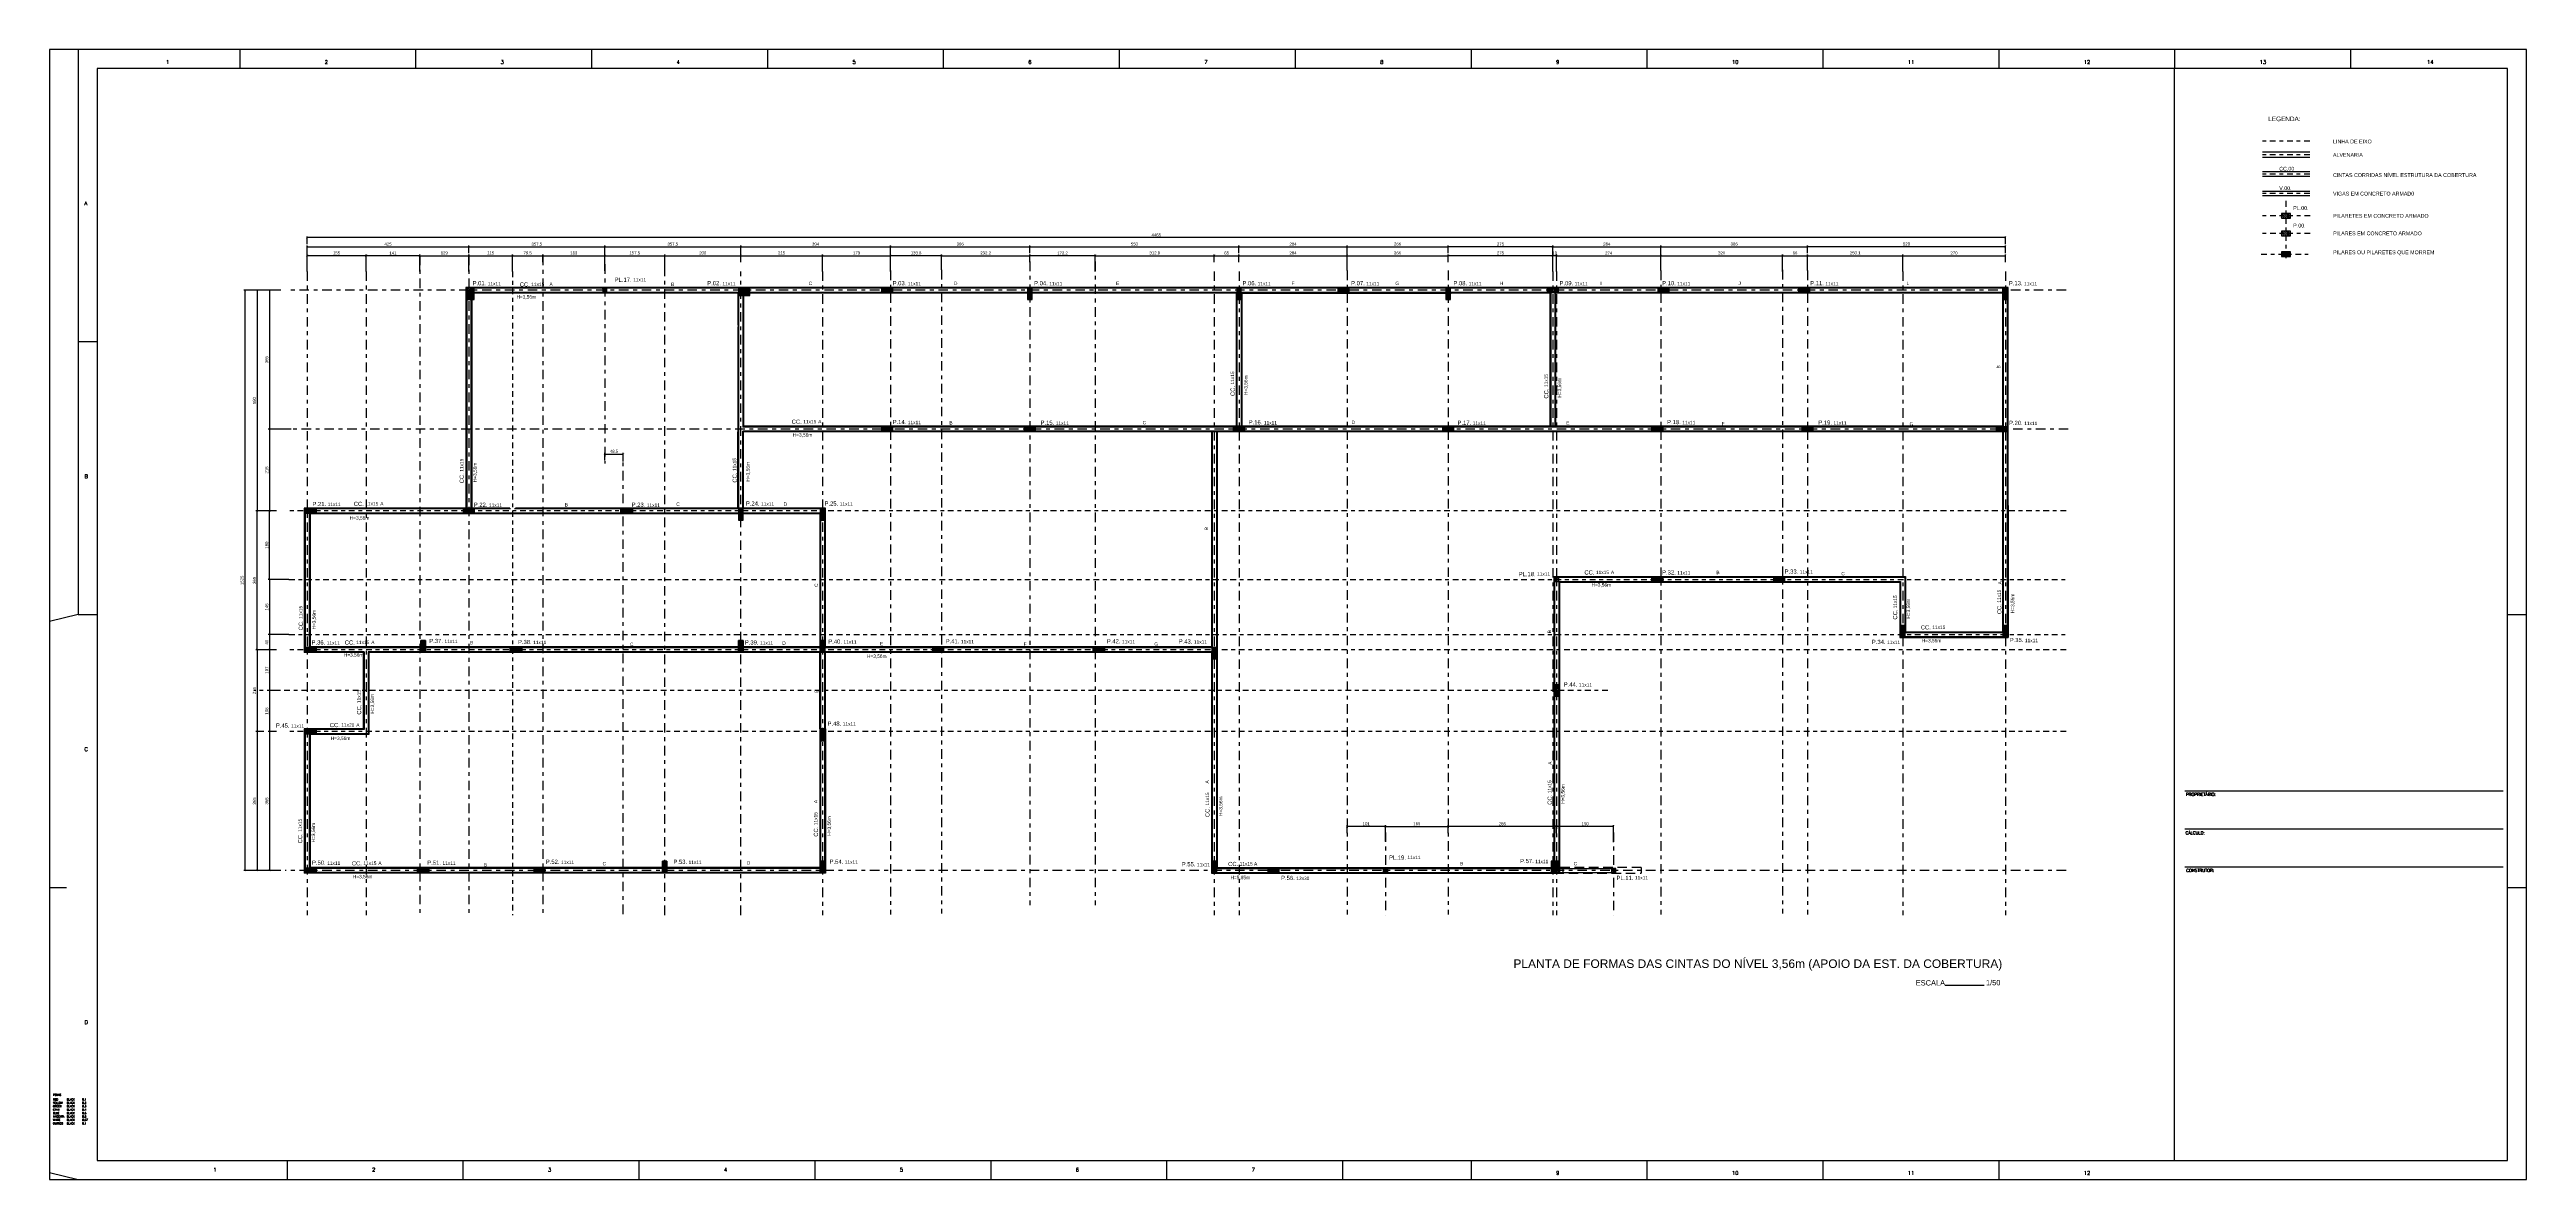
# Model space of a CAD drawing. Header units: millimetres. Extents: x 3659 to 4048, y 1324 to 1399.
# Drawn here: x 3822.6 to 3887.7, y 1360.9 to 1390.6 of the extents above; entities that cross this region are included whole.
import ezdxf
from ezdxf.enums import TextEntityAlignment as Align

# ---------------------------------------------------------------- set-up
doc = ezdxf.new("R2010")
doc.units = ezdxf.units.MM
for name, pattern in [('CENTER', [2, 1.25, -0.25, 0.25, -0.25]), ('DASHDOT', [1, 0.5, -0.25, 0, -0.25]), ('HIDDEN', [0.375, 0.25, -0.125])]:
    doc.linetypes.add(name, pattern=pattern)
for name, color, linetype in [('01-nivel piso', 2, 'Continuous'), ('01-pilar', 7, 'Continuous'), ('eixo', 1, 'CENTER'), ('Forma', 2, 'Continuous'), ('Hachura', 1, 'Continuous'), ('MATRIZ', 8, 'Continuous'), ('Moldura', 2, 'Continuous'), ('PILAR', 5, 'Continuous'), ('textcyan', 4, 'Continuous'), ('Texto 1', 2, 'Continuous'), ('Textos', 7, 'Continuous')]:
    doc.layers.add(name, color=color, linetype=linetype)
doc.styles.add('maloca 1', font='romans.shx')
doc.styles.add('ROMANS', font='arial.ttf')
doc.dimstyles.new('ESC-50JR', dxfattribs={"dimtxt": 0.1, "dimasz": 0.05, "dimexe": 0.03, "dimexo": 0, "dimgap": 0.03, "dimtad": 1, "dimlfac": 100, "dimdsep": 46, "dimtxsty": 'ROMANS', "dimblk1": 'DOTSMALL', "dimblk2": 'DOTSMALL', "dimsah": 1, "dimcen": 0.09, "dimclrd": 1, "dimclre": 1, "dimclrt": 2, "dimadec": 0, "dimazin": 0, "dimtfac": 1, "dimtdec": 4, "dimtmove": 0, "dimatfit": 3, "dimldrblk": 'DOTSMALL', "dimfxl": 0, "dimtolj": 1, "dimtzin": 0, "dimarcsym": 0})

# ---------------------------------------------------------------- blocks, each defined once
blk = doc.blocks.new('_ArchTick')
at = {"color": 0, "linetype": 'ByBlock', "const_width": 0.15}
blk.add_lwpolyline([(-0.5, -0.5), (0.5, 0.5)], dxfattribs=at)
blk = doc.blocks.new('*D192')
at = {"color": 1, "lineweight": -2, "transparency": 16777216}
for p, q in [((3829.395, 1384.818), (3829.395, 1385.26)), ((3830.945, 1385.23), (3829.395, 1385.23)), ((3830.945, 1384.818), (3830.945, 1385.26))]:
    blk.add_line(p, q, dxfattribs=at)
at = {"layer": 'DEFPOINTS', "color": 0, "transparency": 16777216}
for p in [(3829.395, 1385.23), (3829.395, 1384.818), (3830.945, 1384.818)]:
    blk.add_point(p, dxfattribs=at)
at = {"color": 1, "lineweight": -2, "transparency": 16777216, "xscale": 0.05, "yscale": 0.05, "zscale": 0.05, "rotation": 180}
blk.add_blockref('_ArchTick', (3829.395, 1385.23), dxfattribs=at)
at = {"color": 1, "lineweight": -2, "transparency": 16777216, "xscale": 0.05, "yscale": 0.05, "zscale": 0.05}
blk.add_blockref('_ArchTick', (3830.945, 1385.23), dxfattribs=at)
at = {"color": 2, "transparency": 16777216, "insert": (3830.17, 1385.301), "char_height": 0.08, "attachment_point": 5, "style": 'ROMANS'}
blk.add_mtext('\\A1;155', dxfattribs=at)
blk = doc.blocks.new('_DOTSMALL')
at = {"color": 0, "linetype": 'ByBlock', "const_width": 0.5}
blk.add_lwpolyline([(-0.0625, 0, 1), (0.0625, 0, 1)], format="xyb", close=True, dxfattribs=at)
blk = doc.blocks.new('*D193')
at = {"color": 1, "lineweight": -2, "transparency": 16777216}
for p, q in [((3830.945, 1384.818), (3830.945, 1385.26)), ((3832.355, 1385.23), (3830.945, 1385.23)), ((3832.355, 1384.818), (3832.355, 1385.26))]:
    blk.add_line(p, q, dxfattribs=at)
at = {"layer": 'DEFPOINTS', "color": 0, "transparency": 16777216}
for p in [(3830.945, 1385.23), (3830.945, 1384.818), (3832.355, 1384.818)]:
    blk.add_point(p, dxfattribs=at)
at = {"color": 1, "lineweight": -2, "transparency": 16777216, "xscale": 0.05, "yscale": 0.05, "zscale": 0.05, "rotation": 180}
blk.add_blockref('_ArchTick', (3830.945, 1385.23), dxfattribs=at)
at = {"color": 1, "lineweight": -2, "transparency": 16777216, "xscale": 0.05, "yscale": 0.05, "zscale": 0.05}
blk.add_blockref('_ArchTick', (3832.355, 1385.23), dxfattribs=at)
at = {"color": 2, "transparency": 16777216, "insert": (3831.65, 1385.3), "char_height": 0.08, "attachment_point": 5, "style": 'ROMANS'}
blk.add_mtext('\\A1;141', dxfattribs=at)
blk = doc.blocks.new('*D194')
at = {"color": 1, "lineweight": -2, "transparency": 16777216}
for p, q in [((3840.795, 1385.057), (3840.795, 1385.26)), ((3840.795, 1385.23), (3842.945, 1385.23)), ((3842.945, 1384.818), (3842.945, 1385.26))]:
    blk.add_line(p, q, dxfattribs=at)
at = {"layer": 'DEFPOINTS', "color": 0, "transparency": 16777216}
for p in [(3842.945, 1385.23), (3840.795, 1385.057), (3842.945, 1384.818)]:
    blk.add_point(p, dxfattribs=at)
at = {"color": 1, "lineweight": -2, "transparency": 16777216, "xscale": 0.05, "yscale": 0.05, "zscale": 0.05, "rotation": 180}
blk.add_blockref('_ArchTick', (3840.795, 1385.23), dxfattribs=at)
at = {"color": 1, "lineweight": -2, "transparency": 16777216, "xscale": 0.05, "yscale": 0.05, "zscale": 0.05}
blk.add_blockref('_ArchTick', (3842.945, 1385.23), dxfattribs=at)
at = {"color": 2, "transparency": 16777216, "insert": (3841.87, 1385.301), "char_height": 0.08, "attachment_point": 5, "style": 'ROMANS'}
blk.add_mtext('\\A1;215', dxfattribs=at)
blk = doc.blocks.new('*D195')
at = {"color": 1, "lineweight": -2, "transparency": 16777216}
for p, q in [((3848.395, 1385.057), (3848.395, 1385.26)), ((3850.117, 1385.23), (3848.395, 1385.23)), ((3850.117, 1385.057), (3850.117, 1385.26))]:
    blk.add_line(p, q, dxfattribs=at)
at = {"layer": 'DEFPOINTS', "color": 0, "transparency": 16777216}
for p in [(3848.395, 1385.23), (3848.395, 1385.057), (3850.117, 1385.057)]:
    blk.add_point(p, dxfattribs=at)
at = {"color": 1, "lineweight": -2, "transparency": 16777216, "xscale": 0.05, "yscale": 0.05, "zscale": 0.05, "rotation": 180}
blk.add_blockref('_ArchTick', (3848.395, 1385.23), dxfattribs=at)
at = {"color": 1, "lineweight": -2, "transparency": 16777216, "xscale": 0.05, "yscale": 0.05, "zscale": 0.05}
blk.add_blockref('_ArchTick', (3850.117, 1385.23), dxfattribs=at)
at = {"color": 2, "transparency": 16777216, "insert": (3849.256, 1385.3), "char_height": 0.08, "attachment_point": 5, "style": 'ROMANS'}
blk.add_mtext('\\A1;172.2', dxfattribs=at)
blk = doc.blocks.new('*D196')
at = {"color": 1, "lineweight": -2, "transparency": 16777216}
for p, q in [((3853.245, 1385.057), (3853.245, 1385.26)), ((3853.245, 1385.23), (3853.895, 1385.23)), ((3853.895, 1385.057), (3853.895, 1385.26))]:
    blk.add_line(p, q, dxfattribs=at)
at = {"layer": 'DEFPOINTS', "color": 0, "transparency": 16777216}
for p in [(3853.895, 1385.23), (3853.245, 1385.057), (3853.895, 1385.057)]:
    blk.add_point(p, dxfattribs=at)
at = {"color": 1, "lineweight": -2, "transparency": 16777216, "xscale": 0.05, "yscale": 0.05, "zscale": 0.05, "rotation": 180}
blk.add_blockref('_ArchTick', (3853.245, 1385.23), dxfattribs=at)
at = {"color": 1, "lineweight": -2, "transparency": 16777216, "xscale": 0.05, "yscale": 0.05, "zscale": 0.05}
blk.add_blockref('_ArchTick', (3853.895, 1385.23), dxfattribs=at)
at = {"color": 2, "transparency": 16777216, "insert": (3853.57, 1385.301), "char_height": 0.08, "attachment_point": 5, "style": 'ROMANS'}
blk.add_mtext('\\A1;65', dxfattribs=at)
blk = doc.blocks.new('*D197')
at = {"color": 1, "lineweight": -2, "transparency": 16777216}
for p, q in [((3853.895, 1385.057), (3853.895, 1385.26)), ((3853.895, 1385.23), (3856.735, 1385.23)), ((3856.735, 1385.049), (3856.735, 1385.26))]:
    blk.add_line(p, q, dxfattribs=at)
at = {"layer": 'DEFPOINTS', "color": 0, "transparency": 16777216}
for p in [(3856.735, 1385.23), (3853.895, 1385.057), (3856.735, 1385.049)]:
    blk.add_point(p, dxfattribs=at)
at = {"color": 1, "lineweight": -2, "transparency": 16777216, "xscale": 0.05, "yscale": 0.05, "zscale": 0.05, "rotation": 180}
blk.add_blockref('_ArchTick', (3853.895, 1385.23), dxfattribs=at)
at = {"color": 1, "lineweight": -2, "transparency": 16777216, "xscale": 0.05, "yscale": 0.05, "zscale": 0.05}
blk.add_blockref('_ArchTick', (3856.735, 1385.23), dxfattribs=at)
at = {"color": 2, "transparency": 16777216, "insert": (3855.315, 1385.301), "char_height": 0.08, "attachment_point": 5, "style": 'ROMANS'}
blk.add_mtext('\\A1;284', dxfattribs=at)
blk = doc.blocks.new('*D198')
at = {"color": 1, "lineweight": -2, "transparency": 16777216}
for p, q in [((3856.735, 1384.838), (3856.735, 1385.26)), ((3856.735, 1385.23), (3859.395, 1385.23)), ((3859.395, 1385.057), (3859.395, 1385.26))]:
    blk.add_line(p, q, dxfattribs=at)
at = {"layer": 'DEFPOINTS', "color": 0, "transparency": 16777216}
for p in [(3859.395, 1385.23), (3856.735, 1384.838), (3859.395, 1385.057)]:
    blk.add_point(p, dxfattribs=at)
at = {"color": 1, "lineweight": -2, "transparency": 16777216, "xscale": 0.05, "yscale": 0.05, "zscale": 0.05, "rotation": 180}
blk.add_blockref('_ArchTick', (3856.735, 1385.23), dxfattribs=at)
at = {"color": 1, "lineweight": -2, "transparency": 16777216, "xscale": 0.05, "yscale": 0.05, "zscale": 0.05}
blk.add_blockref('_ArchTick', (3859.395, 1385.23), dxfattribs=at)
at = {"color": 2, "transparency": 16777216, "insert": (3858.065, 1385.301), "char_height": 0.08, "attachment_point": 5, "style": 'ROMANS'}
blk.add_mtext('\\A1;266', dxfattribs=at)
blk = doc.blocks.new('*D199')
at = {"color": 1, "lineweight": -2, "transparency": 16777216}
for p, q in [((3859.395, 1385.057), (3859.395, 1385.26)), ((3862.145, 1385.23), (3859.395, 1385.23)), ((3862.145, 1384.818), (3862.145, 1385.26))]:
    blk.add_line(p, q, dxfattribs=at)
at = {"layer": 'DEFPOINTS', "color": 0, "transparency": 16777216}
for p in [(3859.395, 1385.23), (3859.395, 1385.057), (3862.145, 1384.818)]:
    blk.add_point(p, dxfattribs=at)
at = {"color": 1, "lineweight": -2, "transparency": 16777216, "xscale": 0.05, "yscale": 0.05, "zscale": 0.05, "rotation": 180}
blk.add_blockref('_ArchTick', (3859.395, 1385.23), dxfattribs=at)
at = {"color": 1, "lineweight": -2, "transparency": 16777216, "xscale": 0.05, "yscale": 0.05, "zscale": 0.05}
blk.add_blockref('_ArchTick', (3862.145, 1385.23), dxfattribs=at)
at = {"color": 2, "transparency": 16777216, "insert": (3860.77, 1385.301), "char_height": 0.08, "attachment_point": 5, "style": 'ROMANS'}
blk.add_mtext('\\A1;275', dxfattribs=at)
blk = doc.blocks.new('*D200')
at = {"color": 1, "lineweight": -2, "transparency": 16777216}
for p, q in [((3862.145, 1385.057), (3862.145, 1385.26)), ((3862.245, 1385.23), (3862.145, 1385.23)), ((3862.245, 1384.818), (3862.245, 1385.26))]:
    blk.add_line(p, q, dxfattribs=at)
at = {"layer": 'DEFPOINTS', "color": 0, "transparency": 16777216}
for p in [(3862.145, 1385.23), (3862.145, 1385.057), (3862.245, 1384.818)]:
    blk.add_point(p, dxfattribs=at)
at = {"color": 1, "lineweight": -2, "transparency": 16777216, "xscale": 0.05, "yscale": 0.05, "zscale": 0.05, "rotation": 180}
blk.add_blockref('_ArchTick', (3862.145, 1385.23), dxfattribs=at)
at = {"color": 1, "lineweight": -2, "transparency": 16777216, "xscale": 0.05, "yscale": 0.05, "zscale": 0.05}
blk.add_blockref('_ArchTick', (3862.245, 1385.23), dxfattribs=at)
at = {"color": 2, "transparency": 16777216, "insert": (3862.195, 1385.301), "char_height": 0.08, "attachment_point": 5, "style": 'ROMANS'}
blk.add_mtext('\\A1;10', dxfattribs=at)
blk = doc.blocks.new('*D201')
at = {"color": 1, "lineweight": -2, "transparency": 16777216}
for p, q in [((3868.185, 1384.818), (3868.185, 1385.26)), ((3868.185, 1385.23), (3868.845, 1385.23)), ((3868.845, 1385.057), (3868.845, 1385.26))]:
    blk.add_line(p, q, dxfattribs=at)
at = {"layer": 'DEFPOINTS', "color": 0, "transparency": 16777216}
for p in [(3868.845, 1385.23), (3868.185, 1384.818), (3868.845, 1385.057)]:
    blk.add_point(p, dxfattribs=at)
at = {"color": 1, "lineweight": -2, "transparency": 16777216, "xscale": 0.05, "yscale": 0.05, "zscale": 0.05, "rotation": 180}
blk.add_blockref('_ArchTick', (3868.185, 1385.23), dxfattribs=at)
at = {"color": 1, "lineweight": -2, "transparency": 16777216, "xscale": 0.05, "yscale": 0.05, "zscale": 0.05}
blk.add_blockref('_ArchTick', (3868.845, 1385.23), dxfattribs=at)
at = {"color": 2, "transparency": 16777216, "insert": (3868.515, 1385.301), "char_height": 0.08, "attachment_point": 5, "style": 'ROMANS'}
blk.add_mtext('\\A1;66', dxfattribs=at)
blk = doc.blocks.new('*D202')
at = {"color": 1, "lineweight": -2, "transparency": 16777216}
for p, q in [((3871.345, 1384.818), (3871.345, 1385.26)), ((3871.345, 1385.23), (3874.045, 1385.23)), ((3874.045, 1385.057), (3874.045, 1385.26))]:
    blk.add_line(p, q, dxfattribs=at)
at = {"layer": 'DEFPOINTS', "color": 0, "transparency": 16777216}
for p in [(3874.045, 1385.23), (3871.345, 1384.818), (3874.045, 1385.057)]:
    blk.add_point(p, dxfattribs=at)
at = {"color": 1, "lineweight": -2, "transparency": 16777216, "xscale": 0.05, "yscale": 0.05, "zscale": 0.05, "rotation": 180}
blk.add_blockref('_ArchTick', (3871.345, 1385.23), dxfattribs=at)
at = {"color": 1, "lineweight": -2, "transparency": 16777216, "xscale": 0.05, "yscale": 0.05, "zscale": 0.05}
blk.add_blockref('_ArchTick', (3874.045, 1385.23), dxfattribs=at)
at = {"color": 2, "transparency": 16777216, "insert": (3872.695, 1385.301), "char_height": 0.08, "attachment_point": 5, "style": 'ROMANS'}
blk.add_mtext('\\A1;270', dxfattribs=at)
blk = doc.blocks.new('*D203')
at = {"color": 1, "lineweight": -2, "transparency": 16777216}
for p, q in [((3862.245, 1385.039), (3862.245, 1385.26)), ((3862.245, 1385.23), (3864.985, 1385.23)), ((3864.985, 1384.838), (3864.985, 1385.26))]:
    blk.add_line(p, q, dxfattribs=at)
at = {"layer": 'DEFPOINTS', "color": 0, "transparency": 16777216}
for p in [(3864.985, 1385.23), (3862.245, 1385.039), (3864.985, 1384.838)]:
    blk.add_point(p, dxfattribs=at)
at = {"color": 1, "lineweight": -2, "transparency": 16777216, "xscale": 0.05, "yscale": 0.05, "zscale": 0.05, "rotation": 180}
blk.add_blockref('_ArchTick', (3862.245, 1385.23), dxfattribs=at)
at = {"color": 1, "lineweight": -2, "transparency": 16777216, "xscale": 0.05, "yscale": 0.05, "zscale": 0.05}
blk.add_blockref('_ArchTick', (3864.985, 1385.23), dxfattribs=at)
at = {"color": 2, "transparency": 16777216, "insert": (3863.615, 1385.3), "char_height": 0.08, "attachment_point": 5, "style": 'ROMANS'}
blk.add_mtext('\\A1;274', dxfattribs=at)
blk = doc.blocks.new('*D204')
at = {"color": 1, "lineweight": -2, "transparency": 16777216}
for p, q in [((3844.735, 1384.838), (3844.735, 1385.26)), ((3846.074, 1385.23), (3844.735, 1385.23)), ((3846.074, 1384.858), (3846.074, 1385.26))]:
    blk.add_line(p, q, dxfattribs=at)
at = {"layer": 'DEFPOINTS', "color": 0, "transparency": 16777216}
for p in [(3844.735, 1385.23), (3844.735, 1384.838), (3846.074, 1384.858)]:
    blk.add_point(p, dxfattribs=at)
at = {"color": 1, "lineweight": -2, "transparency": 16777216, "xscale": 0.05, "yscale": 0.05, "zscale": 0.05, "rotation": 180}
blk.add_blockref('_ArchTick', (3844.735, 1385.23), dxfattribs=at)
at = {"color": 1, "lineweight": -2, "transparency": 16777216, "xscale": 0.05, "yscale": 0.05, "zscale": 0.05}
blk.add_blockref('_ArchTick', (3846.074, 1385.23), dxfattribs=at)
at = {"color": 2, "transparency": 16777216, "insert": (3845.405, 1385.301), "char_height": 0.08, "attachment_point": 5, "style": 'ROMANS'}
blk.add_mtext('\\A1;133.8', dxfattribs=at)
blk = doc.blocks.new('*D205')
at = {"color": 1, "lineweight": -2, "transparency": 16777216}
for p, q in [((3868.845, 1385.292), (3868.845, 1385.496)), ((3874.045, 1385.466), (3868.845, 1385.466)), ((3874.045, 1385.292), (3874.045, 1385.496))]:
    blk.add_line(p, q, dxfattribs=at)
at = {"layer": 'DEFPOINTS', "color": 0, "transparency": 16777216}
for p in [(3868.845, 1385.466), (3868.845, 1385.292), (3874.045, 1385.292)]:
    blk.add_point(p, dxfattribs=at)
at = {"color": 1, "lineweight": -2, "transparency": 16777216, "xscale": 0.05, "yscale": 0.05, "zscale": 0.05, "rotation": 180}
blk.add_blockref('_ArchTick', (3868.845, 1385.466), dxfattribs=at)
at = {"color": 1, "lineweight": -2, "transparency": 16777216, "xscale": 0.05, "yscale": 0.05, "zscale": 0.05}
blk.add_blockref('_ArchTick', (3874.045, 1385.466), dxfattribs=at)
at = {"color": 2, "transparency": 16777216, "insert": (3871.445, 1385.537), "char_height": 0.08, "attachment_point": 5, "style": 'ROMANS'}
blk.add_mtext('\\A1;520', dxfattribs=at)
blk = doc.blocks.new('*D206')
at = {"color": 1, "lineweight": -2, "transparency": 16777216}
for p, q in [((3828.585, 1378.521), (3828.373, 1378.521)), ((3828.403, 1376.721), (3828.403, 1378.521)), ((3828.917, 1376.721), (3828.373, 1376.721))]:
    blk.add_line(p, q, dxfattribs=at)
at = {"layer": 'DEFPOINTS', "color": 0, "transparency": 16777216}
for p in [(3828.403, 1378.521), (3828.585, 1378.521), (3828.917, 1376.721)]:
    blk.add_point(p, dxfattribs=at)
at = {"color": 1, "lineweight": -2, "transparency": 16777216, "xscale": 0.05, "yscale": 0.05, "zscale": 0.05}
for p, rotation in [((3828.403, 1378.521), 90), ((3828.403, 1376.721), 270)]:
    blk.add_blockref('_ArchTick', p, dxfattribs=dict(at, rotation=rotation))
at = {"color": 2, "transparency": 16777216, "insert": (3828.332, 1377.621), "char_height": 0.08, "attachment_point": 5, "rotation": 90, "style": 'ROMANS'}
blk.add_mtext('\\A1;180', dxfattribs=at)
blk = doc.blocks.new('*D207')
at = {"color": 1, "lineweight": -2, "transparency": 16777216}
for p, q in [((3828.917, 1375.271), (3828.373, 1375.271)), ((3828.585, 1374.871), (3828.373, 1374.871)), ((3828.403, 1375.271), (3828.403, 1374.871))]:
    blk.add_line(p, q, dxfattribs=at)
at = {"layer": 'DEFPOINTS', "color": 0, "transparency": 16777216}
for p in [(3828.403, 1374.871), (3828.585, 1374.871), (3828.917, 1375.271)]:
    blk.add_point(p, dxfattribs=at)
at = {"color": 1, "lineweight": -2, "transparency": 16777216, "xscale": 0.05, "yscale": 0.05, "zscale": 0.05}
for p, rotation in [((3828.403, 1375.271), 90), ((3828.403, 1374.871), 270)]:
    blk.add_blockref('_ArchTick', p, dxfattribs=dict(at, rotation=rotation))
at = {"color": 2, "transparency": 16777216, "insert": (3828.332, 1375.071), "char_height": 0.08, "attachment_point": 5, "rotation": 90, "style": 'ROMANS'}
blk.add_mtext('\\A1;40', dxfattribs=at)
blk = doc.blocks.new('*D208')
at = {"color": 1, "lineweight": -2, "transparency": 16777216}
for p, q in [((3828.585, 1372.721), (3828.373, 1372.721)), ((3828.403, 1372.721), (3828.403, 1369.071)), ((3828.705, 1369.071), (3828.373, 1369.071))]:
    blk.add_line(p, q, dxfattribs=at)
at = {"layer": 'DEFPOINTS', "color": 0, "transparency": 16777216}
for p in [(3828.585, 1372.721), (3828.403, 1369.071), (3828.705, 1369.071)]:
    blk.add_point(p, dxfattribs=at)
at = {"color": 1, "lineweight": -2, "transparency": 16777216, "xscale": 0.05, "yscale": 0.05, "zscale": 0.05}
for p, rotation in [((3828.403, 1372.721), 90), ((3828.403, 1369.071), 270)]:
    blk.add_blockref('_ArchTick', p, dxfattribs=dict(at, rotation=rotation))
at = {"color": 2, "transparency": 16777216, "insert": (3828.332, 1370.896), "char_height": 0.08, "attachment_point": 5, "rotation": 90, "style": 'ROMANS'}
blk.add_mtext('\\A1;365', dxfattribs=at)
blk = doc.blocks.new('*D209')
at = {"color": 1, "lineweight": -2, "transparency": 16777216}
for p, q in [((3828.705, 1384.321), (3828.373, 1384.321)), ((3828.403, 1384.321), (3828.403, 1380.671)), ((3828.585, 1380.671), (3828.373, 1380.671))]:
    blk.add_line(p, q, dxfattribs=at)
at = {"layer": 'DEFPOINTS', "color": 0, "transparency": 16777216}
for p in [(3828.705, 1384.321), (3828.403, 1380.671), (3828.585, 1380.671)]:
    blk.add_point(p, dxfattribs=at)
at = {"color": 1, "lineweight": -2, "transparency": 16777216, "xscale": 0.05, "yscale": 0.05, "zscale": 0.05}
for p, rotation in [((3828.403, 1384.321), 90), ((3828.403, 1380.671), 270)]:
    blk.add_blockref('_ArchTick', p, dxfattribs=dict(at, rotation=rotation))
at = {"color": 2, "transparency": 16777216, "insert": (3828.332, 1382.496), "char_height": 0.08, "attachment_point": 5, "rotation": 90, "style": 'ROMANS'}
blk.add_mtext('\\A1;365', dxfattribs=at)
blk = doc.blocks.new('*D210')
at = {"color": 1, "lineweight": -2, "transparency": 16777216}
for p, q in [((3828.585, 1373.801), (3828.373, 1373.801)), ((3828.403, 1373.801), (3828.403, 1372.721)), ((3828.585, 1372.721), (3828.373, 1372.721))]:
    blk.add_line(p, q, dxfattribs=at)
at = {"layer": 'DEFPOINTS', "color": 0, "transparency": 16777216}
for p in [(3828.585, 1373.801), (3828.403, 1372.721), (3828.585, 1372.721)]:
    blk.add_point(p, dxfattribs=at)
at = {"color": 1, "lineweight": -2, "transparency": 16777216, "xscale": 0.05, "yscale": 0.05, "zscale": 0.05}
for p, rotation in [((3828.403, 1373.801), 90), ((3828.403, 1372.721), 270)]:
    blk.add_blockref('_ArchTick', p, dxfattribs=dict(at, rotation=rotation))
at = {"color": 2, "transparency": 16777216, "insert": (3828.332, 1373.261), "char_height": 0.08, "attachment_point": 5, "rotation": 90, "style": 'ROMANS'}
blk.add_mtext('\\A1;108', dxfattribs=at)
blk = doc.blocks.new('*D211')
at = {"color": 1, "lineweight": -2, "transparency": 16777216}
for p, q in [((3828.373, 1384.321), (3828.047, 1384.321)), ((3828.077, 1384.321), (3828.077, 1378.521)), ((3828.373, 1378.521), (3828.047, 1378.521))]:
    blk.add_line(p, q, dxfattribs=at)
at = {"layer": 'DEFPOINTS', "color": 0, "transparency": 16777216}
for p in [(3828.373, 1384.321), (3828.077, 1378.521), (3828.373, 1378.521)]:
    blk.add_point(p, dxfattribs=at)
at = {"color": 1, "lineweight": -2, "transparency": 16777216, "xscale": 0.05, "yscale": 0.05, "zscale": 0.05}
for p, rotation in [((3828.077, 1384.321), 90), ((3828.077, 1378.521), 270)]:
    blk.add_blockref('_ArchTick', p, dxfattribs=dict(at, rotation=rotation))
at = {"color": 2, "transparency": 16777216, "insert": (3828.007, 1381.421), "char_height": 0.08, "attachment_point": 5, "rotation": 90, "style": 'ROMANS'}
blk.add_mtext('\\A1;580', dxfattribs=at)
blk = doc.blocks.new('*D212')
at = {"color": 1, "lineweight": -2, "transparency": 16777216}
for p, q in [((3835.59, 1385.057), (3835.59, 1385.26)), ((3835.59, 1385.23), (3837.22, 1385.23)), ((3837.22, 1384.836), (3837.22, 1385.26))]:
    blk.add_line(p, q, dxfattribs=at)
at = {"layer": 'DEFPOINTS', "color": 0, "transparency": 16777216}
for p in [(3837.22, 1385.23), (3835.59, 1385.057), (3837.22, 1384.836)]:
    blk.add_point(p, dxfattribs=at)
at = {"color": 1, "lineweight": -2, "transparency": 16777216, "xscale": 0.05, "yscale": 0.05, "zscale": 0.05, "rotation": 180}
blk.add_blockref('_ArchTick', (3835.59, 1385.23), dxfattribs=at)
at = {"color": 1, "lineweight": -2, "transparency": 16777216, "xscale": 0.05, "yscale": 0.05, "zscale": 0.05}
blk.add_blockref('_ArchTick', (3837.22, 1385.23), dxfattribs=at)
at = {"color": 2, "transparency": 16777216, "insert": (3836.405, 1385.301), "char_height": 0.08, "attachment_point": 5, "style": 'ROMANS'}
blk.add_mtext('\\A1;163', dxfattribs=at)
blk = doc.blocks.new('*D213')
at = {"color": 1, "lineweight": -2, "transparency": 16777216}
for p, q in [((3837.22, 1385.057), (3837.22, 1385.26)), ((3837.22, 1385.23), (3838.795, 1385.23)), ((3838.795, 1384.818), (3838.795, 1385.26))]:
    blk.add_line(p, q, dxfattribs=at)
at = {"layer": 'DEFPOINTS', "color": 0, "transparency": 16777216}
for p in [(3838.795, 1385.23), (3837.22, 1385.057), (3838.795, 1384.818)]:
    blk.add_point(p, dxfattribs=at)
at = {"color": 1, "lineweight": -2, "transparency": 16777216, "xscale": 0.05, "yscale": 0.05, "zscale": 0.05, "rotation": 180}
blk.add_blockref('_ArchTick', (3837.22, 1385.23), dxfattribs=at)
at = {"color": 1, "lineweight": -2, "transparency": 16777216, "xscale": 0.05, "yscale": 0.05, "zscale": 0.05}
blk.add_blockref('_ArchTick', (3838.795, 1385.23), dxfattribs=at)
at = {"color": 2, "transparency": 16777216, "insert": (3838.008, 1385.301), "char_height": 0.08, "attachment_point": 5, "style": 'ROMANS'}
blk.add_mtext('\\A1;157.5', dxfattribs=at)
blk = doc.blocks.new('*D214')
at = {"color": 1, "lineweight": -2, "transparency": 16777216}
for p, q in [((3842.945, 1385.039), (3842.945, 1385.26)), ((3842.945, 1385.23), (3844.735, 1385.23)), ((3844.735, 1384.818), (3844.735, 1385.26))]:
    blk.add_line(p, q, dxfattribs=at)
at = {"layer": 'DEFPOINTS', "color": 0, "transparency": 16777216}
for p in [(3844.735, 1385.23), (3842.945, 1385.039), (3844.735, 1384.818)]:
    blk.add_point(p, dxfattribs=at)
at = {"color": 1, "lineweight": -2, "transparency": 16777216, "xscale": 0.05, "yscale": 0.05, "zscale": 0.05, "rotation": 180}
blk.add_blockref('_ArchTick', (3842.945, 1385.23), dxfattribs=at)
at = {"color": 1, "lineweight": -2, "transparency": 16777216, "xscale": 0.05, "yscale": 0.05, "zscale": 0.05}
blk.add_blockref('_ArchTick', (3844.735, 1385.23), dxfattribs=at)
at = {"color": 2, "transparency": 16777216, "insert": (3843.84, 1385.301), "char_height": 0.08, "attachment_point": 5, "style": 'ROMANS'}
blk.add_mtext('\\A1;179', dxfattribs=at)
blk = doc.blocks.new('*D215')
at = {"color": 1, "lineweight": -2, "transparency": 16777216}
for p, q in [((3837.22, 1379.843), (3837.22, 1380.047)), ((3837.22, 1380.017), (3837.705, 1380.017)), ((3837.705, 1379.819), (3837.705, 1380.047))]:
    blk.add_line(p, q, dxfattribs=at)
at = {"layer": 'DEFPOINTS', "color": 0, "transparency": 16777216}
for p in [(3837.705, 1380.017), (3837.22, 1379.843), (3837.705, 1379.819)]:
    blk.add_point(p, dxfattribs=at)
at = {"color": 1, "lineweight": -2, "transparency": 16777216, "xscale": 0.05, "yscale": 0.05, "zscale": 0.05, "rotation": 180}
blk.add_blockref('_ArchTick', (3837.22, 1380.017), dxfattribs=at)
at = {"color": 1, "lineweight": -2, "transparency": 16777216, "xscale": 0.05, "yscale": 0.05, "zscale": 0.05}
blk.add_blockref('_ArchTick', (3837.705, 1380.017), dxfattribs=at)
at = {"color": 2, "transparency": 16777216, "insert": (3837.463, 1380.087), "char_height": 0.08, "attachment_point": 5, "style": 'ROMANS'}
blk.add_mtext('\\A1;48.5', dxfattribs=at)
blk = doc.blocks.new('*D216')
at = {"color": 1, "lineweight": -2, "transparency": 16777216}
for p, q in [((3868.845, 1384.838), (3868.845, 1385.26)), ((3868.845, 1385.23), (3871.345, 1385.23)), ((3871.345, 1385.057), (3871.345, 1385.26))]:
    blk.add_line(p, q, dxfattribs=at)
at = {"layer": 'DEFPOINTS', "color": 0, "transparency": 16777216}
for p in [(3871.345, 1385.23), (3868.845, 1384.838), (3871.345, 1385.057)]:
    blk.add_point(p, dxfattribs=at)
at = {"color": 1, "lineweight": -2, "transparency": 16777216, "xscale": 0.05, "yscale": 0.05, "zscale": 0.05, "rotation": 180}
blk.add_blockref('_ArchTick', (3868.845, 1385.23), dxfattribs=at)
at = {"color": 1, "lineweight": -2, "transparency": 16777216, "xscale": 0.05, "yscale": 0.05, "zscale": 0.05}
blk.add_blockref('_ArchTick', (3871.345, 1385.23), dxfattribs=at)
at = {"color": 2, "transparency": 16777216, "insert": (3870.095, 1385.301), "char_height": 0.08, "attachment_point": 5, "style": 'ROMANS'}
blk.add_mtext('\\A1;250.1', dxfattribs=at)
blk = doc.blocks.new('*D217')
at = {"color": 1, "lineweight": -2, "transparency": 16777216}
for p, q in [((3864.985, 1384.838), (3864.985, 1385.26)), ((3864.985, 1385.23), (3868.185, 1385.23)), ((3868.185, 1385.057), (3868.185, 1385.26))]:
    blk.add_line(p, q, dxfattribs=at)
at = {"layer": 'DEFPOINTS', "color": 0, "transparency": 16777216}
for p in [(3868.185, 1385.23), (3864.985, 1384.838), (3868.185, 1385.057)]:
    blk.add_point(p, dxfattribs=at)
at = {"color": 1, "lineweight": -2, "transparency": 16777216, "xscale": 0.05, "yscale": 0.05, "zscale": 0.05, "rotation": 180}
blk.add_blockref('_ArchTick', (3864.985, 1385.23), dxfattribs=at)
at = {"color": 1, "lineweight": -2, "transparency": 16777216, "xscale": 0.05, "yscale": 0.05, "zscale": 0.05}
blk.add_blockref('_ArchTick', (3868.185, 1385.23), dxfattribs=at)
at = {"color": 2, "transparency": 16777216, "insert": (3866.585, 1385.301), "char_height": 0.08, "attachment_point": 5, "style": 'ROMANS'}
blk.add_mtext('\\A1;320', dxfattribs=at)
blk = doc.blocks.new('*D218')
at = {"color": 1, "lineweight": -2, "transparency": 16777216}
for p, q in [((3850.117, 1384.818), (3850.117, 1385.26)), ((3850.117, 1385.23), (3853.245, 1385.23)), ((3853.245, 1385.057), (3853.245, 1385.26))]:
    blk.add_line(p, q, dxfattribs=at)
at = {"layer": 'DEFPOINTS', "color": 0, "transparency": 16777216}
for p in [(3853.245, 1385.23), (3850.117, 1384.818), (3853.245, 1385.057)]:
    blk.add_point(p, dxfattribs=at)
at = {"color": 1, "lineweight": -2, "transparency": 16777216, "xscale": 0.05, "yscale": 0.05, "zscale": 0.05, "rotation": 180}
blk.add_blockref('_ArchTick', (3850.117, 1385.23), dxfattribs=at)
at = {"color": 1, "lineweight": -2, "transparency": 16777216, "xscale": 0.05, "yscale": 0.05, "zscale": 0.05}
blk.add_blockref('_ArchTick', (3853.245, 1385.23), dxfattribs=at)
at = {"color": 2, "transparency": 16777216, "insert": (3851.681, 1385.301), "char_height": 0.08, "attachment_point": 5, "style": 'ROMANS'}
blk.add_mtext('\\A1;312.8', dxfattribs=at)
blk = doc.blocks.new('*D219')
at = {"color": 1, "lineweight": -2, "transparency": 16777216}
for p, q in [((3846.074, 1384.858), (3846.074, 1385.26)), ((3846.074, 1385.23), (3848.395, 1385.23)), ((3848.395, 1385.057), (3848.395, 1385.26))]:
    blk.add_line(p, q, dxfattribs=at)
at = {"layer": 'DEFPOINTS', "color": 0, "transparency": 16777216}
for p in [(3848.395, 1385.23), (3846.074, 1384.858), (3848.395, 1385.057)]:
    blk.add_point(p, dxfattribs=at)
at = {"color": 1, "lineweight": -2, "transparency": 16777216, "xscale": 0.05, "yscale": 0.05, "zscale": 0.05, "rotation": 180}
blk.add_blockref('_ArchTick', (3846.074, 1385.23), dxfattribs=at)
at = {"color": 1, "lineweight": -2, "transparency": 16777216, "xscale": 0.05, "yscale": 0.05, "zscale": 0.05}
blk.add_blockref('_ArchTick', (3848.395, 1385.23), dxfattribs=at)
at = {"color": 2, "transparency": 16777216, "insert": (3847.235, 1385.301), "char_height": 0.08, "attachment_point": 5, "style": 'ROMANS'}
blk.add_mtext('\\A1;232.2', dxfattribs=at)
blk = doc.blocks.new('*D220')
at = {"color": 1, "lineweight": -2, "transparency": 16777216}
for p, q in [((3838.795, 1384.818), (3838.795, 1385.26)), ((3838.795, 1385.23), (3840.795, 1385.23)), ((3840.795, 1385.057), (3840.795, 1385.26))]:
    blk.add_line(p, q, dxfattribs=at)
at = {"layer": 'DEFPOINTS', "color": 0, "transparency": 16777216}
for p in [(3840.795, 1385.23), (3838.795, 1384.818), (3840.795, 1385.057)]:
    blk.add_point(p, dxfattribs=at)
at = {"color": 1, "lineweight": -2, "transparency": 16777216, "xscale": 0.05, "yscale": 0.05, "zscale": 0.05, "rotation": 180}
blk.add_blockref('_ArchTick', (3838.795, 1385.23), dxfattribs=at)
at = {"color": 1, "lineweight": -2, "transparency": 16777216, "xscale": 0.05, "yscale": 0.05, "zscale": 0.05}
blk.add_blockref('_ArchTick', (3840.795, 1385.23), dxfattribs=at)
at = {"color": 2, "transparency": 16777216, "insert": (3839.795, 1385.301), "char_height": 0.08, "attachment_point": 5, "style": 'ROMANS'}
blk.add_mtext('\\A1;200', dxfattribs=at)
blk = doc.blocks.new('*D221')
at = {"color": 1, "lineweight": -2, "transparency": 16777216}
for p, q in [((3834.795, 1384.818), (3834.795, 1385.26)), ((3834.795, 1385.23), (3835.59, 1385.23)), ((3835.59, 1385.057), (3835.59, 1385.26))]:
    blk.add_line(p, q, dxfattribs=at)
at = {"layer": 'DEFPOINTS', "color": 0, "transparency": 16777216}
for p in [(3835.59, 1385.23), (3834.795, 1384.818), (3835.59, 1385.057)]:
    blk.add_point(p, dxfattribs=at)
at = {"color": 1, "lineweight": -2, "transparency": 16777216, "xscale": 0.05, "yscale": 0.05, "zscale": 0.05, "rotation": 180}
blk.add_blockref('_ArchTick', (3834.795, 1385.23), dxfattribs=at)
at = {"color": 1, "lineweight": -2, "transparency": 16777216, "xscale": 0.05, "yscale": 0.05, "zscale": 0.05}
blk.add_blockref('_ArchTick', (3835.59, 1385.23), dxfattribs=at)
at = {"color": 2, "transparency": 16777216, "insert": (3835.193, 1385.301), "char_height": 0.08, "attachment_point": 5, "style": 'ROMANS'}
blk.add_mtext('\\A1;79.5', dxfattribs=at)
blk = doc.blocks.new('*D222')
at = {"color": 1, "lineweight": -2, "transparency": 16777216}
for p, q in [((3832.355, 1384.818), (3832.355, 1385.26)), ((3832.355, 1385.23), (3833.645, 1385.23)), ((3833.645, 1385.057), (3833.645, 1385.26))]:
    blk.add_line(p, q, dxfattribs=at)
at = {"layer": 'DEFPOINTS', "color": 0, "transparency": 16777216}
for p in [(3833.645, 1385.23), (3832.355, 1384.818), (3833.645, 1385.057)]:
    blk.add_point(p, dxfattribs=at)
at = {"color": 1, "lineweight": -2, "transparency": 16777216, "xscale": 0.05, "yscale": 0.05, "zscale": 0.05, "rotation": 180}
blk.add_blockref('_ArchTick', (3832.355, 1385.23), dxfattribs=at)
at = {"color": 1, "lineweight": -2, "transparency": 16777216, "xscale": 0.05, "yscale": 0.05, "zscale": 0.05}
blk.add_blockref('_ArchTick', (3833.645, 1385.23), dxfattribs=at)
at = {"color": 2, "transparency": 16777216, "insert": (3833, 1385.301), "char_height": 0.08, "attachment_point": 5, "style": 'ROMANS'}
blk.add_mtext('\\A1;129', dxfattribs=at)
blk = doc.blocks.new('*D223')
at = {"color": 1, "lineweight": -2, "transparency": 16777216}
for p, q in [((3833.645, 1384.818), (3833.645, 1385.26)), ((3833.645, 1385.23), (3834.795, 1385.23)), ((3834.795, 1385.039), (3834.795, 1385.26))]:
    blk.add_line(p, q, dxfattribs=at)
at = {"layer": 'DEFPOINTS', "color": 0, "transparency": 16777216}
for p in [(3834.795, 1385.23), (3833.645, 1384.818), (3834.795, 1385.039)]:
    blk.add_point(p, dxfattribs=at)
at = {"color": 1, "lineweight": -2, "transparency": 16777216, "xscale": 0.05, "yscale": 0.05, "zscale": 0.05, "rotation": 180}
blk.add_blockref('_ArchTick', (3833.645, 1385.23), dxfattribs=at)
at = {"color": 1, "lineweight": -2, "transparency": 16777216, "xscale": 0.05, "yscale": 0.05, "zscale": 0.05}
blk.add_blockref('_ArchTick', (3834.795, 1385.23), dxfattribs=at)
at = {"color": 2, "transparency": 16777216, "insert": (3834.22, 1385.301), "char_height": 0.08, "attachment_point": 5, "style": 'ROMANS'}
blk.add_mtext('\\A1;115', dxfattribs=at)
blk = doc.blocks.new('*D224')
at = {"color": 1, "lineweight": -2, "transparency": 16777216}
for p, q in [((3829.395, 1385.531), (3829.395, 1385.734)), ((3874.045, 1385.704), (3829.395, 1385.704)), ((3874.045, 1385.531), (3874.045, 1385.734))]:
    blk.add_line(p, q, dxfattribs=at)
at = {"layer": 'DEFPOINTS', "color": 0, "transparency": 16777216}
for p in [(3829.395, 1385.704), (3829.395, 1385.531), (3874.045, 1385.531)]:
    blk.add_point(p, dxfattribs=at)
at = {"color": 1, "lineweight": -2, "transparency": 16777216, "xscale": 0.05, "yscale": 0.05, "zscale": 0.05, "rotation": 180}
blk.add_blockref('_ArchTick', (3829.395, 1385.704), dxfattribs=at)
at = {"color": 1, "lineweight": -2, "transparency": 16777216, "xscale": 0.05, "yscale": 0.05, "zscale": 0.05}
blk.add_blockref('_ArchTick', (3874.045, 1385.704), dxfattribs=at)
at = {"color": 2, "transparency": 16777216, "insert": (3851.72, 1385.775), "char_height": 0.08, "attachment_point": 5, "style": 'ROMANS'}
blk.add_mtext('\\A1;4465', dxfattribs=at)
blk = doc.blocks.new('*D225')
at = {"color": 1, "lineweight": -2, "transparency": 16777216}
for p, q in [((3848.395, 1385.292), (3848.395, 1385.495)), ((3848.395, 1385.465), (3853.895, 1385.465)), ((3853.895, 1385.292), (3853.895, 1385.495))]:
    blk.add_line(p, q, dxfattribs=at)
at = {"layer": 'DEFPOINTS', "color": 0, "transparency": 16777216}
for p in [(3848.395, 1385.292), (3853.895, 1385.465), (3853.895, 1385.292)]:
    blk.add_point(p, dxfattribs=at)
at = {"color": 1, "lineweight": -2, "transparency": 16777216, "xscale": 0.05, "yscale": 0.05, "zscale": 0.05, "rotation": 180}
blk.add_blockref('_ArchTick', (3848.395, 1385.465), dxfattribs=at)
at = {"color": 1, "lineweight": -2, "transparency": 16777216, "xscale": 0.05, "yscale": 0.05, "zscale": 0.05}
blk.add_blockref('_ArchTick', (3853.895, 1385.465), dxfattribs=at)
at = {"color": 2, "transparency": 16777216, "insert": (3851.145, 1385.536), "char_height": 0.08, "attachment_point": 5, "style": 'ROMANS'}
blk.add_mtext('\\A1;550', dxfattribs=at)
blk = doc.blocks.new('*D226')
at = {"color": 1, "lineweight": -2, "transparency": 16777216}
for p, q in [((3853.895, 1385.292), (3853.895, 1385.495)), ((3853.895, 1385.465), (3856.735, 1385.465)), ((3856.735, 1385.284), (3856.735, 1385.495))]:
    blk.add_line(p, q, dxfattribs=at)
at = {"layer": 'DEFPOINTS', "color": 0, "transparency": 16777216}
for p in [(3853.895, 1385.292), (3856.735, 1385.465), (3856.735, 1385.284)]:
    blk.add_point(p, dxfattribs=at)
at = {"color": 1, "lineweight": -2, "transparency": 16777216, "xscale": 0.05, "yscale": 0.05, "zscale": 0.05, "rotation": 180}
blk.add_blockref('_ArchTick', (3853.895, 1385.465), dxfattribs=at)
at = {"color": 1, "lineweight": -2, "transparency": 16777216, "xscale": 0.05, "yscale": 0.05, "zscale": 0.05}
blk.add_blockref('_ArchTick', (3856.735, 1385.465), dxfattribs=at)
at = {"color": 2, "transparency": 16777216, "insert": (3855.315, 1385.536), "char_height": 0.08, "attachment_point": 5, "style": 'ROMANS'}
blk.add_mtext('\\A1;284', dxfattribs=at)
blk = doc.blocks.new('*D227')
at = {"color": 1, "lineweight": -2, "transparency": 16777216}
for p, q in [((3856.735, 1385.073), (3856.735, 1385.495)), ((3856.735, 1385.465), (3859.395, 1385.465)), ((3859.395, 1385.292), (3859.395, 1385.495))]:
    blk.add_line(p, q, dxfattribs=at)
at = {"layer": 'DEFPOINTS', "color": 0, "transparency": 16777216}
for p in [(3859.395, 1385.465), (3859.395, 1385.292), (3856.735, 1385.073)]:
    blk.add_point(p, dxfattribs=at)
at = {"color": 1, "lineweight": -2, "transparency": 16777216, "xscale": 0.05, "yscale": 0.05, "zscale": 0.05, "rotation": 180}
blk.add_blockref('_ArchTick', (3856.735, 1385.465), dxfattribs=at)
at = {"color": 1, "lineweight": -2, "transparency": 16777216, "xscale": 0.05, "yscale": 0.05, "zscale": 0.05}
blk.add_blockref('_ArchTick', (3859.395, 1385.465), dxfattribs=at)
at = {"color": 2, "transparency": 16777216, "insert": (3858.065, 1385.536), "char_height": 0.08, "attachment_point": 5, "style": 'ROMANS'}
blk.add_mtext('\\A1;266', dxfattribs=at)
blk = doc.blocks.new('*D228')
at = {"color": 1, "lineweight": -2, "transparency": 16777216}
for p, q in [((3859.395, 1385.292), (3859.395, 1385.495)), ((3862.145, 1385.465), (3859.395, 1385.465)), ((3862.145, 1385.053), (3862.145, 1385.495))]:
    blk.add_line(p, q, dxfattribs=at)
at = {"layer": 'DEFPOINTS', "color": 0, "transparency": 16777216}
for p in [(3859.395, 1385.465), (3859.395, 1385.292), (3862.145, 1385.053)]:
    blk.add_point(p, dxfattribs=at)
at = {"color": 1, "lineweight": -2, "transparency": 16777216, "xscale": 0.05, "yscale": 0.05, "zscale": 0.05, "rotation": 180}
blk.add_blockref('_ArchTick', (3859.395, 1385.465), dxfattribs=at)
at = {"color": 1, "lineweight": -2, "transparency": 16777216, "xscale": 0.05, "yscale": 0.05, "zscale": 0.05}
blk.add_blockref('_ArchTick', (3862.145, 1385.465), dxfattribs=at)
at = {"color": 2, "transparency": 16777216, "insert": (3860.77, 1385.536), "char_height": 0.08, "attachment_point": 5, "style": 'ROMANS'}
blk.add_mtext('\\A1;275', dxfattribs=at)
blk = doc.blocks.new('*D229')
at = {"color": 1, "lineweight": -2, "transparency": 16777216}
for p, q in [((3864.985, 1385.23), (3864.985, 1385.495)), ((3864.985, 1385.465), (3868.845, 1385.465)), ((3868.845, 1385.292), (3868.845, 1385.495))]:
    blk.add_line(p, q, dxfattribs=at)
at = {"layer": 'DEFPOINTS', "color": 0, "transparency": 16777216}
for p in [(3864.985, 1385.23), (3868.845, 1385.465), (3868.845, 1385.292)]:
    blk.add_point(p, dxfattribs=at)
at = {"color": 1, "lineweight": -2, "transparency": 16777216, "xscale": 0.05, "yscale": 0.05, "zscale": 0.05, "rotation": 180}
blk.add_blockref('_ArchTick', (3864.985, 1385.465), dxfattribs=at)
at = {"color": 1, "lineweight": -2, "transparency": 16777216, "xscale": 0.05, "yscale": 0.05, "zscale": 0.05}
blk.add_blockref('_ArchTick', (3868.845, 1385.465), dxfattribs=at)
at = {"color": 2, "transparency": 16777216, "insert": (3866.915, 1385.536), "char_height": 0.08, "attachment_point": 5, "style": 'ROMANS'}
blk.add_mtext('\\A1;386', dxfattribs=at)
blk = doc.blocks.new('*D230')
at = {"color": 1, "lineweight": -2, "transparency": 16777216}
for p, q in [((3862.145, 1385.274), (3862.145, 1385.495)), ((3862.145, 1385.465), (3864.985, 1385.465)), ((3864.985, 1385.073), (3864.985, 1385.495))]:
    blk.add_line(p, q, dxfattribs=at)
at = {"layer": 'DEFPOINTS', "color": 0, "transparency": 16777216}
for p in [(3862.145, 1385.274), (3864.985, 1385.465), (3864.985, 1385.073)]:
    blk.add_point(p, dxfattribs=at)
at = {"color": 1, "lineweight": -2, "transparency": 16777216, "xscale": 0.05, "yscale": 0.05, "zscale": 0.05, "rotation": 180}
blk.add_blockref('_ArchTick', (3862.145, 1385.465), dxfattribs=at)
at = {"color": 1, "lineweight": -2, "transparency": 16777216, "xscale": 0.05, "yscale": 0.05, "zscale": 0.05}
blk.add_blockref('_ArchTick', (3864.985, 1385.465), dxfattribs=at)
at = {"color": 2, "transparency": 16777216, "insert": (3863.565, 1385.536), "char_height": 0.08, "attachment_point": 5, "style": 'ROMANS'}
blk.add_mtext('\\A1;284', dxfattribs=at)
blk = doc.blocks.new('*D231')
at = {"color": 1, "lineweight": -2, "transparency": 16777216}
for p, q in [((3833.645, 1385.292), (3833.645, 1385.495)), ((3833.645, 1385.465), (3837.22, 1385.465)), ((3837.22, 1385.071), (3837.22, 1385.495))]:
    blk.add_line(p, q, dxfattribs=at)
at = {"layer": 'DEFPOINTS', "color": 0, "transparency": 16777216}
for p in [(3833.645, 1385.292), (3837.22, 1385.465), (3837.22, 1385.071)]:
    blk.add_point(p, dxfattribs=at)
at = {"color": 1, "lineweight": -2, "transparency": 16777216, "xscale": 0.05, "yscale": 0.05, "zscale": 0.05, "rotation": 180}
blk.add_blockref('_ArchTick', (3833.645, 1385.465), dxfattribs=at)
at = {"color": 1, "lineweight": -2, "transparency": 16777216, "xscale": 0.05, "yscale": 0.05, "zscale": 0.05}
blk.add_blockref('_ArchTick', (3837.22, 1385.465), dxfattribs=at)
at = {"color": 2, "transparency": 16777216, "insert": (3835.433, 1385.536), "char_height": 0.08, "attachment_point": 5, "style": 'ROMANS'}
blk.add_mtext('\\A1;357.5', dxfattribs=at)
blk = doc.blocks.new('*D232')
at = {"color": 1, "lineweight": -2, "transparency": 16777216}
for p, q in [((3840.795, 1385.274), (3840.795, 1385.495)), ((3840.795, 1385.465), (3844.735, 1385.465)), ((3844.735, 1385.053), (3844.735, 1385.495))]:
    blk.add_line(p, q, dxfattribs=at)
at = {"layer": 'DEFPOINTS', "color": 0, "transparency": 16777216}
for p in [(3840.795, 1385.274), (3844.735, 1385.465), (3844.735, 1385.053)]:
    blk.add_point(p, dxfattribs=at)
at = {"color": 1, "lineweight": -2, "transparency": 16777216, "xscale": 0.05, "yscale": 0.05, "zscale": 0.05, "rotation": 180}
blk.add_blockref('_ArchTick', (3840.795, 1385.465), dxfattribs=at)
at = {"color": 1, "lineweight": -2, "transparency": 16777216, "xscale": 0.05, "yscale": 0.05, "zscale": 0.05}
blk.add_blockref('_ArchTick', (3844.735, 1385.465), dxfattribs=at)
at = {"color": 2, "transparency": 16777216, "insert": (3842.765, 1385.536), "char_height": 0.08, "attachment_point": 5, "style": 'ROMANS'}
blk.add_mtext('\\A1;394', dxfattribs=at)
blk = doc.blocks.new('*D233')
at = {"color": 1, "lineweight": -2, "transparency": 16777216}
for p, q in [((3844.735, 1385.093), (3844.735, 1385.495)), ((3844.735, 1385.465), (3848.395, 1385.465)), ((3848.395, 1385.292), (3848.395, 1385.495))]:
    blk.add_line(p, q, dxfattribs=at)
at = {"layer": 'DEFPOINTS', "color": 0, "transparency": 16777216}
for p in [(3848.395, 1385.465), (3848.395, 1385.292), (3844.735, 1385.093)]:
    blk.add_point(p, dxfattribs=at)
at = {"color": 1, "lineweight": -2, "transparency": 16777216, "xscale": 0.05, "yscale": 0.05, "zscale": 0.05, "rotation": 180}
blk.add_blockref('_ArchTick', (3844.735, 1385.465), dxfattribs=at)
at = {"color": 1, "lineweight": -2, "transparency": 16777216, "xscale": 0.05, "yscale": 0.05, "zscale": 0.05}
blk.add_blockref('_ArchTick', (3848.395, 1385.465), dxfattribs=at)
at = {"color": 2, "transparency": 16777216, "insert": (3846.565, 1385.536), "char_height": 0.08, "attachment_point": 5, "style": 'ROMANS'}
blk.add_mtext('\\A1;366', dxfattribs=at)
blk = doc.blocks.new('*D234')
at = {"color": 1, "lineweight": -2, "transparency": 16777216}
for p, q in [((3837.22, 1385.071), (3837.22, 1385.495)), ((3837.22, 1385.465), (3840.795, 1385.465)), ((3840.795, 1385.292), (3840.795, 1385.495))]:
    blk.add_line(p, q, dxfattribs=at)
at = {"layer": 'DEFPOINTS', "color": 0, "transparency": 16777216}
for p in [(3840.795, 1385.465), (3840.795, 1385.292), (3837.22, 1385.071)]:
    blk.add_point(p, dxfattribs=at)
at = {"color": 1, "lineweight": -2, "transparency": 16777216, "xscale": 0.05, "yscale": 0.05, "zscale": 0.05, "rotation": 180}
blk.add_blockref('_ArchTick', (3837.22, 1385.465), dxfattribs=at)
at = {"color": 1, "lineweight": -2, "transparency": 16777216, "xscale": 0.05, "yscale": 0.05, "zscale": 0.05}
blk.add_blockref('_ArchTick', (3840.795, 1385.465), dxfattribs=at)
at = {"color": 2, "transparency": 16777216, "insert": (3839.008, 1385.536), "char_height": 0.08, "attachment_point": 5, "style": 'ROMANS'}
blk.add_mtext('\\A1;357.5', dxfattribs=at)
blk = doc.blocks.new('*D235')
at = {"color": 1, "lineweight": -2, "transparency": 16777216}
for p, q in [((3829.395, 1385.039), (3829.395, 1385.495)), ((3829.395, 1385.465), (3833.645, 1385.465)), ((3833.645, 1385.292), (3833.645, 1385.495))]:
    blk.add_line(p, q, dxfattribs=at)
at = {"layer": 'DEFPOINTS', "color": 0, "transparency": 16777216}
for p in [(3833.645, 1385.465), (3833.645, 1385.292), (3829.395, 1385.039)]:
    blk.add_point(p, dxfattribs=at)
at = {"color": 1, "lineweight": -2, "transparency": 16777216, "xscale": 0.05, "yscale": 0.05, "zscale": 0.05, "rotation": 180}
blk.add_blockref('_ArchTick', (3829.395, 1385.465), dxfattribs=at)
at = {"color": 1, "lineweight": -2, "transparency": 16777216, "xscale": 0.05, "yscale": 0.05, "zscale": 0.05}
blk.add_blockref('_ArchTick', (3833.645, 1385.465), dxfattribs=at)
at = {"color": 2, "transparency": 16777216, "insert": (3831.52, 1385.536), "char_height": 0.08, "attachment_point": 5, "style": 'ROMANS'}
blk.add_mtext('\\A1;425', dxfattribs=at)
blk = doc.blocks.new('*D236')
at = {"color": 1, "lineweight": -2, "transparency": 16777216}
for p, q in [((3856.735, 1370.047), (3856.735, 1370.258)), ((3857.745, 1370.047), (3857.745, 1370.258)), ((3857.745, 1370.228), (3856.735, 1370.228))]:
    blk.add_line(p, q, dxfattribs=at)
at = {"layer": 'DEFPOINTS', "color": 0, "transparency": 16777216}
for p in [(3856.735, 1370.228), (3856.735, 1370.047), (3857.745, 1370.047)]:
    blk.add_point(p, dxfattribs=at)
at = {"color": 1, "lineweight": -2, "transparency": 16777216, "xscale": 0.05, "yscale": 0.05, "zscale": 0.05, "rotation": 180}
blk.add_blockref('_ArchTick', (3856.735, 1370.228), dxfattribs=at)
at = {"color": 1, "lineweight": -2, "transparency": 16777216, "xscale": 0.05, "yscale": 0.05, "zscale": 0.05}
blk.add_blockref('_ArchTick', (3857.745, 1370.228), dxfattribs=at)
at = {"color": 2, "transparency": 16777216, "insert": (3857.24, 1370.299), "char_height": 0.08, "attachment_point": 5, "style": 'ROMANS'}
blk.add_mtext('\\A1;101', dxfattribs=at)
blk = doc.blocks.new('*D237')
at = {"color": 1, "lineweight": -2, "transparency": 16777216}
for p, q in [((3857.745, 1369.836), (3857.745, 1370.258)), ((3859.395, 1370.055), (3859.395, 1370.258)), ((3857.745, 1370.228), (3859.395, 1370.228))]:
    blk.add_line(p, q, dxfattribs=at)
at = {"layer": 'DEFPOINTS', "color": 0, "transparency": 16777216}
for p in [(3857.745, 1369.836), (3859.395, 1370.228), (3859.395, 1370.055)]:
    blk.add_point(p, dxfattribs=at)
at = {"color": 1, "lineweight": -2, "transparency": 16777216, "xscale": 0.05, "yscale": 0.05, "zscale": 0.05, "rotation": 180}
blk.add_blockref('_ArchTick', (3857.745, 1370.228), dxfattribs=at)
at = {"color": 1, "lineweight": -2, "transparency": 16777216, "xscale": 0.05, "yscale": 0.05, "zscale": 0.05}
blk.add_blockref('_ArchTick', (3859.395, 1370.228), dxfattribs=at)
at = {"color": 2, "transparency": 16777216, "insert": (3858.57, 1370.299), "char_height": 0.08, "attachment_point": 5, "style": 'ROMANS'}
blk.add_mtext('\\A1;165', dxfattribs=at)
blk = doc.blocks.new('*D238')
at = {"color": 1, "lineweight": -2, "transparency": 16777216}
for p, q in [((3859.395, 1370.055), (3859.395, 1370.258)), ((3862.245, 1370.055), (3862.245, 1370.258)), ((3862.245, 1370.228), (3859.395, 1370.228))]:
    blk.add_line(p, q, dxfattribs=at)
at = {"layer": 'DEFPOINTS', "color": 0, "transparency": 16777216}
for p in [(3859.395, 1370.228), (3859.395, 1370.055), (3862.245, 1370.055)]:
    blk.add_point(p, dxfattribs=at)
at = {"color": 1, "lineweight": -2, "transparency": 16777216, "xscale": 0.05, "yscale": 0.05, "zscale": 0.05, "rotation": 180}
blk.add_blockref('_ArchTick', (3859.395, 1370.228), dxfattribs=at)
at = {"color": 1, "lineweight": -2, "transparency": 16777216, "xscale": 0.05, "yscale": 0.05, "zscale": 0.05}
blk.add_blockref('_ArchTick', (3862.245, 1370.228), dxfattribs=at)
at = {"color": 2, "transparency": 16777216, "insert": (3860.82, 1370.299), "char_height": 0.08, "attachment_point": 5, "style": 'ROMANS'}
blk.add_mtext('\\A1;285', dxfattribs=at)
blk = doc.blocks.new('*D239')
at = {"color": 1, "lineweight": -2, "transparency": 16777216}
for p, q in [((3862.245, 1370.055), (3862.245, 1370.258)), ((3863.745, 1369.816), (3863.745, 1370.258)), ((3863.745, 1370.228), (3862.245, 1370.228))]:
    blk.add_line(p, q, dxfattribs=at)
at = {"layer": 'DEFPOINTS', "color": 0, "transparency": 16777216}
for p in [(3862.245, 1370.228), (3862.245, 1370.055), (3863.745, 1369.816)]:
    blk.add_point(p, dxfattribs=at)
at = {"color": 1, "lineweight": -2, "transparency": 16777216, "xscale": 0.05, "yscale": 0.05, "zscale": 0.05, "rotation": 180}
blk.add_blockref('_ArchTick', (3862.245, 1370.228), dxfattribs=at)
at = {"color": 1, "lineweight": -2, "transparency": 16777216, "xscale": 0.05, "yscale": 0.05, "zscale": 0.05}
blk.add_blockref('_ArchTick', (3863.745, 1370.228), dxfattribs=at)
at = {"color": 2, "transparency": 16777216, "insert": (3862.995, 1370.299), "char_height": 0.08, "attachment_point": 5, "style": 'ROMANS'}
blk.add_mtext('\\A1;150', dxfattribs=at)
blk = doc.blocks.new('*D240')
at = {"color": 1, "lineweight": -2, "transparency": 16777216}
for p, q in [((3828.051, 1384.321), (3827.726, 1384.321)), ((3827.756, 1384.321), (3827.756, 1369.071)), ((3828.058, 1369.071), (3827.726, 1369.071))]:
    blk.add_line(p, q, dxfattribs=at)
at = {"layer": 'DEFPOINTS', "color": 0, "transparency": 16777216}
for p in [(3828.051, 1384.321), (3827.756, 1369.071), (3828.058, 1369.071)]:
    blk.add_point(p, dxfattribs=at)
at = {"color": 1, "lineweight": -2, "transparency": 16777216, "xscale": 0.05, "yscale": 0.05, "zscale": 0.05}
for p, rotation in [((3827.756, 1384.321), 90), ((3827.756, 1369.071), 270)]:
    blk.add_blockref('_ArchTick', p, dxfattribs=dict(at, rotation=rotation))
at = {"color": 2, "transparency": 16777216, "insert": (3827.685, 1376.696), "char_height": 0.08, "attachment_point": 5, "rotation": 90, "style": 'ROMANS'}
blk.add_mtext('\\A1;1525', dxfattribs=at)
blk = doc.blocks.new('*D241')
at = {"color": 1, "lineweight": -2, "transparency": 16777216}
for p, q in [((3828.917, 1376.721), (3828.373, 1376.721)), ((3828.403, 1376.721), (3828.403, 1375.271)), ((3828.585, 1375.271), (3828.373, 1375.271))]:
    blk.add_line(p, q, dxfattribs=at)
at = {"layer": 'DEFPOINTS', "color": 0, "transparency": 16777216}
for p in [(3828.917, 1376.721), (3828.403, 1375.271), (3828.585, 1375.271)]:
    blk.add_point(p, dxfattribs=at)
at = {"color": 1, "lineweight": -2, "transparency": 16777216, "xscale": 0.05, "yscale": 0.05, "zscale": 0.05}
for p, rotation in [((3828.403, 1376.721), 90), ((3828.403, 1375.271), 270)]:
    blk.add_blockref('_ArchTick', p, dxfattribs=dict(at, rotation=rotation))
at = {"color": 2, "transparency": 16777216, "insert": (3828.332, 1375.996), "char_height": 0.08, "attachment_point": 5, "rotation": 90, "style": 'ROMANS'}
blk.add_mtext('\\A1;145', dxfattribs=at)
blk = doc.blocks.new('*D242')
at = {"color": 1, "lineweight": -2, "transparency": 16777216}
for p, q in [((3828.972, 1380.671), (3828.373, 1380.671)), ((3828.403, 1380.671), (3828.403, 1378.521)), ((3828.585, 1378.521), (3828.373, 1378.521))]:
    blk.add_line(p, q, dxfattribs=at)
at = {"layer": 'DEFPOINTS', "color": 0, "transparency": 16777216}
for p in [(3828.972, 1380.671), (3828.403, 1378.521), (3828.585, 1378.521)]:
    blk.add_point(p, dxfattribs=at)
at = {"color": 1, "lineweight": -2, "transparency": 16777216, "xscale": 0.05, "yscale": 0.05, "zscale": 0.05}
for p, rotation in [((3828.403, 1380.671), 90), ((3828.403, 1378.521), 270)]:
    blk.add_blockref('_ArchTick', p, dxfattribs=dict(at, rotation=rotation))
at = {"color": 2, "transparency": 16777216, "insert": (3828.332, 1379.596), "char_height": 0.08, "attachment_point": 5, "rotation": 90, "style": 'ROMANS'}
blk.add_mtext('\\A1;215', dxfattribs=at)
blk = doc.blocks.new('*D243')
at = {"color": 1, "lineweight": -2, "transparency": 16777216}
for p, q in [((3828.259, 1378.521), (3828.047, 1378.521)), ((3828.077, 1374.871), (3828.077, 1378.521)), ((3828.373, 1374.871), (3828.047, 1374.871))]:
    blk.add_line(p, q, dxfattribs=at)
at = {"layer": 'DEFPOINTS', "color": 0, "transparency": 16777216}
for p in [(3828.077, 1378.521), (3828.259, 1378.521), (3828.373, 1374.871)]:
    blk.add_point(p, dxfattribs=at)
at = {"color": 1, "lineweight": -2, "transparency": 16777216, "xscale": 0.05, "yscale": 0.05, "zscale": 0.05}
for p, rotation in [((3828.077, 1378.521), 90), ((3828.077, 1374.871), 270)]:
    blk.add_blockref('_ArchTick', p, dxfattribs=dict(at, rotation=rotation))
at = {"color": 2, "transparency": 16777216, "insert": (3828.007, 1376.696), "char_height": 0.08, "attachment_point": 5, "rotation": 90, "style": 'ROMANS'}
blk.add_mtext('\\A1;365', dxfattribs=at)
blk = doc.blocks.new('*D244')
at = {"color": 1, "lineweight": -2, "transparency": 16777216}
for p, q in [((3828.259, 1372.721), (3828.047, 1372.721)), ((3828.077, 1372.721), (3828.077, 1369.071)), ((3828.38, 1369.071), (3828.047, 1369.071))]:
    blk.add_line(p, q, dxfattribs=at)
at = {"layer": 'DEFPOINTS', "color": 0, "transparency": 16777216}
for p in [(3828.259, 1372.721), (3828.077, 1369.071), (3828.38, 1369.071)]:
    blk.add_point(p, dxfattribs=at)
at = {"color": 1, "lineweight": -2, "transparency": 16777216, "xscale": 0.05, "yscale": 0.05, "zscale": 0.05}
for p, rotation in [((3828.077, 1372.721), 90), ((3828.077, 1369.071), 270)]:
    blk.add_blockref('_ArchTick', p, dxfattribs=dict(at, rotation=rotation))
at = {"color": 2, "transparency": 16777216, "insert": (3828.007, 1370.896), "char_height": 0.08, "attachment_point": 5, "rotation": 90, "style": 'ROMANS'}
blk.add_mtext('\\A1;365', dxfattribs=at)
blk = doc.blocks.new('*D245')
at = {"color": 1, "lineweight": -2, "transparency": 16777216}
for p, q in [((3828.259, 1374.871), (3828.047, 1374.871)), ((3828.077, 1374.871), (3828.077, 1372.721)), ((3828.259, 1372.721), (3828.047, 1372.721))]:
    blk.add_line(p, q, dxfattribs=at)
at = {"layer": 'DEFPOINTS', "color": 0, "transparency": 16777216}
for p in [(3828.259, 1374.871), (3828.077, 1372.721), (3828.259, 1372.721)]:
    blk.add_point(p, dxfattribs=at)
at = {"color": 1, "lineweight": -2, "transparency": 16777216, "xscale": 0.05, "yscale": 0.05, "zscale": 0.05}
for p, rotation in [((3828.077, 1374.871), 90), ((3828.077, 1372.721), 270)]:
    blk.add_blockref('_ArchTick', p, dxfattribs=dict(at, rotation=rotation))
at = {"color": 2, "transparency": 16777216, "insert": (3828.007, 1373.796), "char_height": 0.08, "attachment_point": 5, "rotation": 90, "style": 'ROMANS'}
blk.add_mtext('\\A1;215', dxfattribs=at)
blk = doc.blocks.new('*D298')
at = {"color": 1, "lineweight": -2, "transparency": 16777216}
for p, q in [((3828.585, 1374.871), (3828.373, 1374.871)), ((3828.403, 1374.871), (3828.403, 1373.801)), ((3828.585, 1373.801), (3828.373, 1373.801))]:
    blk.add_line(p, q, dxfattribs=at)
at = {"layer": 'DEFPOINTS', "color": 0, "transparency": 16777216}
for p in [(3828.585, 1374.871), (3828.403, 1373.801), (3828.585, 1373.801)]:
    blk.add_point(p, dxfattribs=at)
at = {"color": 1, "lineweight": -2, "transparency": 16777216, "xscale": 0.05, "yscale": 0.05, "zscale": 0.05}
for p, rotation in [((3828.403, 1374.871), 90), ((3828.403, 1373.801), 270)]:
    blk.add_blockref('_ArchTick', p, dxfattribs=dict(at, rotation=rotation))
at = {"color": 2, "transparency": 16777216, "insert": (3828.332, 1374.336), "char_height": 0.08, "attachment_point": 5, "rotation": 90, "style": 'ROMANS'}
blk.add_mtext('\\A1;107', dxfattribs=at)

msp = doc.modelspace()

# ---------------------------------------------------------------- hatches: boundary and pattern name
at = {"layer": '01-pilar'}
h = msp.add_hatch(dxfattribs=at)
h.set_pattern_fill('JIS_WOOD', color=1, scale=0.05, angle=-90, style=0)
h.set_pattern_definition([(315, (554.098046, 2190.803392), (0.02499999996, 0.02499999996), [])])
h.paths.add_polyline_path([(3881.301058, 1386.216327), (3881.541058, 1386.216327), (3881.541058, 1386.336327), (3881.301058, 1386.336327)])
h = msp.add_hatch(dxfattribs=at)
h.set_pattern_fill('JIS_WOOD', color=1, scale=0.05, angle=-90, style=0)
h.set_pattern_definition([(315, (554.098046, 2190.341353), (0.02499999996, 0.02499999996), [])])
h.paths.add_polyline_path([(3881.301058, 1385.754288), (3881.541058, 1385.754288), (3881.541058, 1385.874288), (3881.301058, 1385.874288)])
at = {"layer": 'Hachura'}
for points in [[(3881.301058, 1385.210438), (3881.541058, 1385.210438), (3881.541058, 1385.330438), (3881.301058, 1385.330438)], [(3854.955348, 1369.130931), (3854.655348, 1369.130931), (3854.655348, 1369.010931), (3854.955348, 1369.010931)]]:
    msp.add_hatch(color=1, dxfattribs=at).paths.add_polyline_path(points)
h = msp.add_hatch(color=1, dxfattribs=at)
h.paths.add_polyline_path([(3833.585348, 1384.380931), (3833.585348, 1384.080931), (3833.785348, 1384.080931), (3833.785348, 1384.380931)])
h.paths.add_polyline_path([(3833.700348, 1384.375931), (3833.700348, 1384.265931), (3833.590348, 1384.265931), (3833.590348, 1384.375931)])
h = msp.add_hatch(dxfattribs=at)
h.set_pattern_fill('LINE', color=1, scale=0.01, angle=405, style=0)
h.set_pattern_definition([(45, (192.11085, -11.919372), (-0.0224506403, 0.0224506403), [])])
h.paths.add_polyline_path([(3833.700348, 1384.375931), (3833.590348, 1384.375931), (3833.590348, 1384.265931), (3833.700348, 1384.265931)])
h = msp.add_hatch(dxfattribs=at)
h.set_pattern_fill('LINE', color=1, scale=0.01, angle=405, style=0)
h.set_pattern_definition([(45, (195.68585, -11.919372), (-0.0224506403, 0.0224506403), [])])
h.paths.add_polyline_path([(3837.275348, 1384.375931), (3837.165348, 1384.375931), (3837.165348, 1384.265931), (3837.275348, 1384.265931)])
h = msp.add_hatch(color=1, dxfattribs=at)
h.paths.add_polyline_path([(3840.735348, 1384.180931), (3841.035348, 1384.180931), (3841.035348, 1384.380931), (3840.735348, 1384.380931)])
h.paths.add_polyline_path([(3840.850348, 1384.375931), (3840.850348, 1384.265931), (3840.740348, 1384.265931), (3840.740348, 1384.375931)])
h = msp.add_hatch(dxfattribs=at)
h.set_pattern_fill('LINE', color=1, scale=0.01, angle=405, style=0)
h.set_pattern_definition([(45, (199.26085, -11.919372), (-0.0224506403, 0.0224506403), [])])
h.paths.add_polyline_path([(3840.850348, 1384.375931), (3840.740348, 1384.375931), (3840.740348, 1384.265931), (3840.850348, 1384.265931)])
h = msp.add_hatch(color=1, dxfattribs=at)
h.paths.add_polyline_path([(3844.795348, 1384.380931), (3844.495348, 1384.380931), (3844.495348, 1384.260931), (3844.795348, 1384.260931)])
h.paths.add_polyline_path([(3844.790348, 1384.265931), (3844.680348, 1384.265931), (3844.680348, 1384.375931), (3844.790348, 1384.375931)])
h = msp.add_hatch(dxfattribs=at)
h.set_pattern_fill('LINE', color=1, scale=0.0081, angle=45, style=0)
h.set_pattern_definition([(45, (238.73271, 51.402155), (-0.01818501865, 0.01818501865), [])])
h.paths.add_polyline_path([(3844.790348, 1384.375931), (3844.680348, 1384.375931), (3844.680348, 1384.265931), (3844.790348, 1384.265931)])
h = msp.add_hatch(color=1, dxfattribs=at)
h.paths.add_polyline_path([(3848.335348, 1384.380931), (3848.335348, 1384.080931), (3848.455348, 1384.080931), (3848.455348, 1384.380931)])
h.paths.add_polyline_path([(3848.450348, 1384.375931), (3848.450348, 1384.265931), (3848.340348, 1384.265931), (3848.340348, 1384.375931)])
h = msp.add_hatch(dxfattribs=at)
h.set_pattern_fill('LINE', color=1, scale=0.0081, angle=135, style=0)
h.set_pattern_definition([(135, (5181.314125, -2221.681706), (-0.01818501865, -0.01818501865), [])])
h.paths.add_polyline_path([(3848.340348, 1384.375931), (3848.340348, 1384.265931), (3848.450348, 1384.265931), (3848.450348, 1384.375931)])
h = msp.add_hatch(color=1, dxfattribs=at)
h.paths.add_polyline_path([(3853.835348, 1384.380931), (3853.835348, 1384.080931), (3853.955348, 1384.080931), (3853.955348, 1384.380931)])
h.paths.add_polyline_path([(3853.950348, 1384.375931), (3853.950348, 1384.265931), (3853.840348, 1384.265931), (3853.840348, 1384.375931)])
h = msp.add_hatch(dxfattribs=at)
h.set_pattern_fill('LINE', color=1, scale=0.0081, angle=135, style=0)
h.set_pattern_definition([(135, (5186.814125, -2221.681706), (-0.01818501865, -0.01818501865), [])])
h.paths.add_polyline_path([(3853.840348, 1384.375931), (3853.840348, 1384.265931), (3853.950348, 1384.265931), (3853.950348, 1384.375931)])
h = msp.add_hatch(color=1, dxfattribs=at)
h.paths.add_polyline_path([(3856.795348, 1384.380931), (3856.495348, 1384.380931), (3856.495348, 1384.260931), (3856.795348, 1384.260931)])
h.paths.add_polyline_path([(3856.790348, 1384.265931), (3856.680348, 1384.265931), (3856.680348, 1384.375931), (3856.790348, 1384.375931)])
h = msp.add_hatch(dxfattribs=at)
h.set_pattern_fill('LINE', color=1, scale=0.0081, angle=45, style=0)
h.set_pattern_definition([(45, (250.73271, 51.402155), (-0.01818501865, 0.01818501865), [])])
h.paths.add_polyline_path([(3856.790348, 1384.375931), (3856.680348, 1384.375931), (3856.680348, 1384.265931), (3856.790348, 1384.265931)])
h = msp.add_hatch(color=1, dxfattribs=at)
h.paths.add_polyline_path([(3859.335348, 1384.380931), (3859.335348, 1384.080931), (3859.455348, 1384.080931), (3859.455348, 1384.380931)])
h.paths.add_polyline_path([(3859.450348, 1384.375931), (3859.450348, 1384.265931), (3859.340348, 1384.265931), (3859.340348, 1384.375931)])
h = msp.add_hatch(dxfattribs=at)
h.set_pattern_fill('LINE', color=1, scale=0.0081, angle=135, style=0)
h.set_pattern_definition([(135, (5192.314125, -2221.681706), (-0.01818501865, -0.01818501865), [])])
h.paths.add_polyline_path([(3859.340348, 1384.375931), (3859.340348, 1384.265931), (3859.450348, 1384.265931), (3859.450348, 1384.375931)])
h = msp.add_hatch(color=1, dxfattribs=at)
h.paths.add_polyline_path([(3862.295348, 1384.380931), (3861.995348, 1384.380931), (3861.995348, 1384.260931), (3862.295348, 1384.260931)])
h.paths.add_polyline_path([(3862.200348, 1384.265931), (3862.090348, 1384.265931), (3862.090348, 1384.375931), (3862.200348, 1384.375931)])
h = msp.add_hatch(dxfattribs=at)
h.set_pattern_fill('LINE', color=1, scale=0.01, angle=405, style=0)
h.set_pattern_definition([(45, (220.61085, -11.919372), (-0.0224506403, 0.0224506403), [])])
h.paths.add_polyline_path([(3862.200348, 1384.375931), (3862.090348, 1384.375931), (3862.090348, 1384.265931), (3862.200348, 1384.265931)])
h = msp.add_hatch(color=1, dxfattribs=at)
h.paths.add_polyline_path([(3864.905549, 1384.260931), (3865.205549, 1384.260931), (3865.205549, 1384.380931), (3864.905549, 1384.380931)])
h.paths.add_polyline_path([(3864.910549, 1384.375931), (3865.020549, 1384.375931), (3865.020549, 1384.265931), (3864.910549, 1384.265931)])
h = msp.add_hatch(dxfattribs=at)
h.set_pattern_fill('LINE', color=1, scale=0.0081, angle=225, style=0)
h.set_pattern_definition([(225, (7470.968186, 2717.239708), (0.01818501865, -0.01818501865), [])])
h.paths.add_polyline_path([(3864.910549, 1384.265931), (3865.020549, 1384.265931), (3865.020549, 1384.375931), (3864.910549, 1384.375931)])
h = msp.add_hatch(color=1, dxfattribs=at)
h.paths.add_polyline_path([(3868.904659, 1384.380931), (3868.604659, 1384.380931), (3868.604659, 1384.260931), (3868.904659, 1384.260931)])
h.paths.add_polyline_path([(3868.899659, 1384.265931), (3868.789659, 1384.265931), (3868.789659, 1384.375931), (3868.899659, 1384.375931)])
h = msp.add_hatch(dxfattribs=at)
h.set_pattern_fill('LINE', color=1, scale=0.0081, angle=45, style=0)
h.set_pattern_definition([(45, (262.84202, 51.402155), (-0.01818501865, 0.01818501865), [])])
h.paths.add_polyline_path([(3868.899659, 1384.375931), (3868.789659, 1384.375931), (3868.789659, 1384.265931), (3868.899659, 1384.265931)])
h = msp.add_hatch(color=1, dxfattribs=at)
h.paths.add_polyline_path([(3873.985348, 1384.380931), (3873.985348, 1384.080931), (3874.105348, 1384.080931), (3874.105348, 1384.380931)])
h.paths.add_polyline_path([(3874.100348, 1384.375931), (3874.100348, 1384.265931), (3873.990348, 1384.265931), (3873.990348, 1384.375931)])
h = msp.add_hatch(dxfattribs=at)
h.set_pattern_fill('LINE', color=1, scale=0.0081, angle=135, style=0)
h.set_pattern_definition([(135, (5206.964125, -2221.681706), (-0.01818501865, -0.01818501865), [])])
h.paths.add_polyline_path([(3873.990348, 1384.375931), (3873.990348, 1384.265931), (3874.100348, 1384.265931), (3874.100348, 1384.375931)])
h = msp.add_hatch(color=1, dxfattribs=at)
h.paths.add_polyline_path([(3844.795348, 1380.730931), (3844.495348, 1380.730931), (3844.495348, 1380.610931), (3844.795348, 1380.610931)])
h.paths.add_polyline_path([(3844.790348, 1380.615931), (3844.680348, 1380.615931), (3844.680348, 1380.725931), (3844.790348, 1380.725931)])
h = msp.add_hatch(dxfattribs=at)
h.set_pattern_fill('LINE', color=1, scale=0.0081, angle=45, style=0)
h.set_pattern_definition([(45, (238.73271, 47.752155), (-0.01818501865, 0.01818501865), [])])
h.paths.add_polyline_path([(3844.790348, 1380.725931), (3844.680348, 1380.725931), (3844.680348, 1380.615931), (3844.790348, 1380.615931)])
h = msp.add_hatch(color=1, dxfattribs=at)
h.paths.add_polyline_path([(3848.545348, 1380.730931), (3848.245348, 1380.730931), (3848.245348, 1380.610931), (3848.545348, 1380.610931)])
h.paths.add_polyline_path([(3848.540348, 1380.615931), (3848.430348, 1380.615931), (3848.430348, 1380.725931), (3848.540348, 1380.725931)])
h = msp.add_hatch(dxfattribs=at)
h.set_pattern_fill('LINE', color=1, scale=0.0081, angle=45, style=0)
h.set_pattern_definition([(45, (242.48271, 47.752155), (-0.01818501865, 0.01818501865), [])])
h.paths.add_polyline_path([(3848.540348, 1380.725931), (3848.430348, 1380.725931), (3848.430348, 1380.615931), (3848.540348, 1380.615931)])
h = msp.add_hatch(color=1, dxfattribs=at)
h.paths.add_polyline_path([(3854.045348, 1380.730931), (3853.745348, 1380.730931), (3853.745348, 1380.610931), (3854.045348, 1380.610931)])
h.paths.add_polyline_path([(3853.950348, 1380.615931), (3853.840348, 1380.615931), (3853.840348, 1380.725931), (3853.950348, 1380.725931)])
h = msp.add_hatch(dxfattribs=at)
h.set_pattern_fill('LINE', color=1, scale=0.01, angle=405, style=0)
h.set_pattern_definition([(45, (212.36085, -15.569372), (-0.0224506403, 0.0224506403), [])])
h.paths.add_polyline_path([(3853.950348, 1380.725931), (3853.840348, 1380.725931), (3853.840348, 1380.615931), (3853.950348, 1380.615931)])
h = msp.add_hatch(color=1, dxfattribs=at)
h.paths.add_polyline_path([(3859.545348, 1380.730931), (3859.245348, 1380.730931), (3859.245348, 1380.610931), (3859.545348, 1380.610931)])
h.paths.add_polyline_path([(3859.540348, 1380.615931), (3859.430348, 1380.615931), (3859.430348, 1380.725931), (3859.540348, 1380.725931)])
h = msp.add_hatch(dxfattribs=at)
h.set_pattern_fill('LINE', color=1, scale=0.0081, angle=45, style=0)
h.set_pattern_definition([(45, (253.48271, 47.752155), (-0.01818501865, 0.01818501865), [])])
h.paths.add_polyline_path([(3859.540348, 1380.725931), (3859.430348, 1380.725931), (3859.430348, 1380.615931), (3859.540348, 1380.615931)])
h = msp.add_hatch(color=1, dxfattribs=at)
h.paths.add_polyline_path([(3865.045348, 1380.730931), (3864.745348, 1380.730931), (3864.745348, 1380.610931), (3865.045348, 1380.610931)])
h.paths.add_polyline_path([(3865.040348, 1380.615931), (3864.930348, 1380.615931), (3864.930348, 1380.725931), (3865.040348, 1380.725931)])
h = msp.add_hatch(dxfattribs=at)
h.set_pattern_fill('LINE', color=1, scale=0.0081, angle=45, style=0)
h.set_pattern_definition([(45, (258.98271, 47.752155), (-0.01818501865, 0.01818501865), [])])
h.paths.add_polyline_path([(3865.040348, 1380.725931), (3864.930348, 1380.725931), (3864.930348, 1380.615931), (3865.040348, 1380.615931)])
h = msp.add_hatch(color=1, dxfattribs=at)
h.paths.add_polyline_path([(3868.995348, 1380.730931), (3868.695348, 1380.730931), (3868.695348, 1380.610931), (3868.995348, 1380.610931)])
h.paths.add_polyline_path([(3868.900348, 1380.615931), (3868.790348, 1380.615931), (3868.790348, 1380.725931), (3868.900348, 1380.725931)])
h = msp.add_hatch(dxfattribs=at)
h.set_pattern_fill('LINE', color=1, scale=0.01, angle=405, style=0)
h.set_pattern_definition([(45, (227.31085, -15.569372), (-0.0224506403, 0.0224506403), [])])
h.paths.add_polyline_path([(3868.900348, 1380.725931), (3868.790348, 1380.725931), (3868.790348, 1380.615931), (3868.900348, 1380.615931)])
h = msp.add_hatch(color=1, dxfattribs=at)
h.paths.add_polyline_path([(3874.105348, 1380.730931), (3873.805348, 1380.730931), (3873.805348, 1380.610931), (3874.105348, 1380.610931)])
h.paths.add_polyline_path([(3874.100348, 1380.615931), (3873.990348, 1380.615931), (3873.990348, 1380.725931), (3874.100348, 1380.725931)])
h = msp.add_hatch(dxfattribs=at)
h.set_pattern_fill('LINE', color=1, scale=0.0081, angle=45, style=0)
h.set_pattern_definition([(45, (268.04271, 47.752155), (-0.01818501865, 0.01818501865), [])])
h.paths.add_polyline_path([(3874.100348, 1380.725931), (3873.990348, 1380.725931), (3873.990348, 1380.615931), (3874.100348, 1380.615931)])
h = msp.add_hatch(color=1, dxfattribs=at)
h.paths.add_polyline_path([(3829.335348, 1378.580931), (3829.635348, 1378.580931), (3829.635348, 1378.460931), (3829.335348, 1378.460931)])
h.paths.add_polyline_path([(3829.340348, 1378.465931), (3829.450348, 1378.465931), (3829.450348, 1378.575931), (3829.340348, 1378.575931)])
h = msp.add_hatch(dxfattribs=at)
h.set_pattern_fill('LINE', color=1, scale=0.0081, angle=45, style=0)
h.set_pattern_definition([(45, (222.991808, 45.602155), (-0.01818501865, 0.01818501865), [])])
h.paths.add_polyline_path([(3829.340348, 1378.575931), (3829.450348, 1378.575931), (3829.450348, 1378.465931), (3829.340348, 1378.465931)])
h = msp.add_hatch(color=1, dxfattribs=at)
h.paths.add_polyline_path([(3833.795348, 1378.580931), (3833.495348, 1378.580931), (3833.495348, 1378.460931), (3833.795348, 1378.460931)])
h.paths.add_polyline_path([(3833.700348, 1378.465931), (3833.590348, 1378.465931), (3833.590348, 1378.575931), (3833.700348, 1378.575931)])
h = msp.add_hatch(dxfattribs=at)
h.set_pattern_fill('LINE', color=1, scale=0.01, angle=405, style=0)
h.set_pattern_definition([(45, (192.11085, -17.719372), (-0.0224506403, 0.0224506403), [])])
h.paths.add_polyline_path([(3833.700348, 1378.575931), (3833.590348, 1378.575931), (3833.590348, 1378.465931), (3833.700348, 1378.465931)])
h = msp.add_hatch(color=1, dxfattribs=at)
h.paths.add_polyline_path([(3837.645348, 1378.580931), (3837.945348, 1378.580931), (3837.945348, 1378.460931), (3837.645348, 1378.460931)])
h.paths.add_polyline_path([(3837.650348, 1378.465931), (3837.760348, 1378.465931), (3837.760348, 1378.575931), (3837.650348, 1378.575931)])
h = msp.add_hatch(dxfattribs=at)
h.set_pattern_fill('LINE', color=1, scale=0.0081, angle=45, style=0)
h.set_pattern_definition([(45, (231.301808, 45.602155), (-0.01818501865, 0.01818501865), [])])
h.paths.add_polyline_path([(3837.650348, 1378.575931), (3837.760348, 1378.575931), (3837.760348, 1378.465931), (3837.650348, 1378.465931)])
h = msp.add_hatch(color=1, dxfattribs=at)
h.paths.add_polyline_path([(3840.735348, 1378.580931), (3840.735348, 1378.280931), (3840.855348, 1378.280931), (3840.855348, 1378.580931)])
h.paths.add_polyline_path([(3840.850348, 1378.575931), (3840.850348, 1378.465931), (3840.740348, 1378.465931), (3840.740348, 1378.575931)])
h = msp.add_hatch(dxfattribs=at)
h.set_pattern_fill('LINE', color=1, scale=0.0081, angle=135, style=0)
h.set_pattern_definition([(135, (5173.714125, -2227.481706), (-0.01818501865, -0.01818501865), [])])
h.paths.add_polyline_path([(3840.740348, 1378.575931), (3840.740348, 1378.465931), (3840.850348, 1378.465931), (3840.850348, 1378.575931)])
h = msp.add_hatch(color=1, dxfattribs=at)
h.paths.add_polyline_path([(3842.885348, 1378.580931), (3842.885348, 1378.280931), (3843.005348, 1378.280931), (3843.005348, 1378.580931)])
h.paths.add_polyline_path([(3843.000348, 1378.575931), (3843.000348, 1378.465931), (3842.890348, 1378.465931), (3842.890348, 1378.575931)])
h = msp.add_hatch(dxfattribs=at)
h.set_pattern_fill('LINE', color=1, scale=0.0081, angle=135, style=0)
h.set_pattern_definition([(135, (5175.864125, -2227.481706), (-0.01818501865, -0.01818501865), [])])
h.paths.add_polyline_path([(3842.890348, 1378.575931), (3842.890348, 1378.465931), (3843.000348, 1378.465931), (3843.000348, 1378.575931)])
h = msp.add_hatch(dxfattribs=at)
h.set_pattern_fill('LINE', color=1, scale=0.01, angle=405, style=0)
h.set_pattern_definition([(45, (220.71085, -19.519372), (-0.0224506403, 0.0224506403), [])])
h.paths.add_polyline_path([(3862.300348, 1376.775931), (3862.190348, 1376.775931), (3862.190348, 1376.665931), (3862.300348, 1376.665931)])
h = msp.add_hatch(color=1, dxfattribs=at)
h.paths.add_polyline_path([(3865.045348, 1376.780931), (3864.745348, 1376.780931), (3864.745348, 1376.660931), (3865.045348, 1376.660931)])
h.paths.add_polyline_path([(3865.040348, 1376.665931), (3864.930348, 1376.665931), (3864.930348, 1376.775931), (3865.040348, 1376.775931)])
h = msp.add_hatch(dxfattribs=at)
h.set_pattern_fill('LINE', color=1, scale=0.0081, angle=45, style=0)
h.set_pattern_definition([(45, (258.98271, 43.802155), (-0.01818501865, 0.01818501865), [])])
h.paths.add_polyline_path([(3865.040348, 1376.775931), (3864.930348, 1376.775931), (3864.930348, 1376.665931), (3865.040348, 1376.665931)])
h = msp.add_hatch(color=1, dxfattribs=at)
h.paths.add_polyline_path([(3868.245348, 1376.780931), (3867.945348, 1376.780931), (3867.945348, 1376.660931), (3868.245348, 1376.660931)])
h.paths.add_polyline_path([(3868.240348, 1376.665931), (3868.130348, 1376.665931), (3868.130348, 1376.775931), (3868.240348, 1376.775931)])
h = msp.add_hatch(dxfattribs=at)
h.set_pattern_fill('LINE', color=1, scale=0.0081, angle=45, style=0)
h.set_pattern_definition([(45, (262.18271, 43.802155), (-0.01818501865, 0.01818501865), [])])
h.paths.add_polyline_path([(3868.240348, 1376.775931), (3868.130348, 1376.775931), (3868.130348, 1376.665931), (3868.240348, 1376.665931)])
h = msp.add_hatch(color=1, dxfattribs=at)
h.paths.add_polyline_path([(3871.285348, 1375.210931), (3871.285348, 1375.510931), (3871.405348, 1375.510931), (3871.405348, 1375.210931)])
h.paths.add_polyline_path([(3871.400348, 1375.215931), (3871.400348, 1375.325931), (3871.290348, 1375.325931), (3871.290348, 1375.215931)])
h = msp.add_hatch(color=1, dxfattribs=at)
h.paths.add_polyline_path([(3873.985348, 1375.210931), (3873.985348, 1375.510931), (3874.105348, 1375.510931), (3874.105348, 1375.210931)])
h.paths.add_polyline_path([(3874.100348, 1375.215931), (3874.100348, 1375.325931), (3873.990348, 1375.325931), (3873.990348, 1375.215931)])
h = msp.add_hatch(color=1, dxfattribs=at)
h.paths.add_polyline_path([(3829.335348, 1374.930931), (3829.635348, 1374.930931), (3829.635348, 1374.810931), (3829.335348, 1374.810931)])
h.paths.add_polyline_path([(3829.340348, 1374.815931), (3829.450348, 1374.815931), (3829.450348, 1374.925931), (3829.340348, 1374.925931)])
h = msp.add_hatch(dxfattribs=at)
h.set_pattern_fill('LINE', color=1, scale=0.0081, angle=45, style=0)
h.set_pattern_definition([(45, (222.991808, 41.952155), (-0.01818501865, 0.01818501865), [])])
h.paths.add_polyline_path([(3829.340348, 1374.925931), (3829.450348, 1374.925931), (3829.450348, 1374.815931), (3829.340348, 1374.815931)])
h = msp.add_hatch(color=1, dxfattribs=at)
h.paths.add_polyline_path([(3832.385348, 1374.810931), (3832.385348, 1375.110931), (3832.505348, 1375.110931), (3832.505348, 1374.810931)])
h.paths.add_polyline_path([(3832.500348, 1374.815931), (3832.500348, 1374.925931), (3832.390348, 1374.925931), (3832.390348, 1374.815931)])
h = msp.add_hatch(dxfattribs=at)
h.set_pattern_fill('LINE', color=1, scale=0.0081, angle=135, style=0)
h.set_pattern_definition([(135, (5165.364125, -2231.393694), (-0.01818501865, -0.01818501865), [])])
h.paths.add_polyline_path([(3832.390348, 1374.815931), (3832.390348, 1374.925931), (3832.500348, 1374.925931), (3832.500348, 1374.815931)])
h = msp.add_hatch(color=1, dxfattribs=at)
h.paths.add_polyline_path([(3834.735348, 1374.930931), (3835.035348, 1374.930931), (3835.035348, 1374.810931), (3834.735348, 1374.810931)])
h.paths.add_polyline_path([(3834.740348, 1374.815931), (3834.850348, 1374.815931), (3834.850348, 1374.925931), (3834.740348, 1374.925931)])
h = msp.add_hatch(dxfattribs=at)
h.set_pattern_fill('LINE', color=1, scale=0.0081, angle=45, style=0)
h.set_pattern_definition([(45, (228.391808, 41.952155), (-0.01818501865, 0.01818501865), [])])
h.paths.add_polyline_path([(3834.740348, 1374.925931), (3834.850348, 1374.925931), (3834.850348, 1374.815931), (3834.740348, 1374.815931)])
h = msp.add_hatch(color=1, dxfattribs=at)
h.paths.add_polyline_path([(3840.735348, 1374.810931), (3840.735348, 1375.110931), (3840.855348, 1375.110931), (3840.855348, 1374.810931)])
h.paths.add_polyline_path([(3840.850348, 1374.815931), (3840.850348, 1374.925931), (3840.740348, 1374.925931), (3840.740348, 1374.815931)])
h = msp.add_hatch(dxfattribs=at)
h.set_pattern_fill('LINE', color=1, scale=0.0081, angle=135, style=0)
h.set_pattern_definition([(135, (5173.714125, -2231.393694), (-0.01818501865, -0.01818501865), [])])
h.paths.add_polyline_path([(3840.740348, 1374.815931), (3840.740348, 1374.925931), (3840.850348, 1374.925931), (3840.850348, 1374.815931)])
h = msp.add_hatch(color=1, dxfattribs=at)
h.paths.add_polyline_path([(3842.885348, 1374.810931), (3842.885348, 1375.110931), (3843.005348, 1375.110931), (3843.005348, 1374.810931)])
h.paths.add_polyline_path([(3843.000348, 1374.815931), (3843.000348, 1374.925931), (3842.890348, 1374.925931), (3842.890348, 1374.815931)])
h = msp.add_hatch(dxfattribs=at)
h.set_pattern_fill('LINE', color=1, scale=0.0081, angle=135, style=0)
h.set_pattern_definition([(135, (5175.864125, -2231.393694), (-0.01818501865, -0.01818501865), [])])
h.paths.add_polyline_path([(3842.890348, 1374.815931), (3842.890348, 1374.925931), (3843.000348, 1374.925931), (3843.000348, 1374.815931)])
h = msp.add_hatch(color=1, dxfattribs=at)
h.paths.add_polyline_path([(3846.133811, 1374.930931), (3845.833811, 1374.930931), (3845.833811, 1374.810931), (3846.133811, 1374.810931)])
h.paths.add_polyline_path([(3846.128811, 1374.815931), (3846.018811, 1374.815931), (3846.018811, 1374.925931), (3846.128811, 1374.925931)])
h = msp.add_hatch(dxfattribs=at)
h.set_pattern_fill('LINE', color=1, scale=0.0081, angle=45, style=0)
h.set_pattern_definition([(45, (240.071174, 41.952155), (-0.01818501865, 0.01818501865), [])])
h.paths.add_polyline_path([(3846.128811, 1374.925931), (3846.018811, 1374.925931), (3846.018811, 1374.815931), (3846.128811, 1374.815931)])
h = msp.add_hatch(color=1, dxfattribs=at)
h.paths.add_polyline_path([(3850.057379, 1374.930931), (3850.357379, 1374.930931), (3850.357379, 1374.810931), (3850.057379, 1374.810931)])
h.paths.add_polyline_path([(3850.062379, 1374.815931), (3850.172379, 1374.815931), (3850.172379, 1374.925931), (3850.062379, 1374.925931)])
h = msp.add_hatch(dxfattribs=at)
h.set_pattern_fill('LINE', color=1, scale=0.0081, angle=45, style=0)
h.set_pattern_definition([(45, (243.71384, 41.952155), (-0.01818501865, 0.01818501865), [])])
h.paths.add_polyline_path([(3850.062379, 1374.925931), (3850.172379, 1374.925931), (3850.172379, 1374.815931), (3850.062379, 1374.815931)])
h = msp.add_hatch(color=1, dxfattribs=at)
h.paths.add_polyline_path([(3853.185348, 1374.930931), (3853.185348, 1374.630931), (3853.305348, 1374.630931), (3853.305348, 1374.930931)])
h.paths.add_polyline_path([(3853.300348, 1374.925931), (3853.300348, 1374.815931), (3853.190348, 1374.815931), (3853.190348, 1374.925931)])
h = msp.add_hatch(dxfattribs=at)
h.set_pattern_fill('LINE', color=1, scale=0.0081, angle=135, style=0)
h.set_pattern_definition([(135, (5186.164125, -2231.131706), (-0.01818501865, -0.01818501865), [])])
h.paths.add_polyline_path([(3853.190348, 1374.925931), (3853.190348, 1374.815931), (3853.300348, 1374.815931), (3853.300348, 1374.925931)])
h = msp.add_hatch(dxfattribs=at)
h.set_pattern_fill('LINE', color=1, scale=0.0081, angle=135, style=0)
h.set_pattern_definition([(135, (5204.264125, -2230.993694), (-0.01818501865, -0.01818501865), [])])
h.paths.add_polyline_path([(3871.290348, 1375.215931), (3871.290348, 1375.325931), (3871.400348, 1375.325931), (3871.400348, 1375.215931)])
h = msp.add_hatch(dxfattribs=at)
h.set_pattern_fill('LINE', color=1, scale=0.0081, angle=135, style=0)
h.set_pattern_definition([(135, (5206.964125, -2230.993694), (-0.01818501865, -0.01818501865), [])])
h.paths.add_polyline_path([(3873.990348, 1375.215931), (3873.990348, 1375.325931), (3874.100348, 1375.325931), (3874.100348, 1375.215931)])
h = msp.add_hatch(color=1, dxfattribs=at)
h.paths.add_polyline_path([(3862.185348, 1373.950931), (3862.185348, 1373.650931), (3862.305348, 1373.650931), (3862.305348, 1373.950931)])
h.paths.add_polyline_path([(3862.300348, 1373.855931), (3862.300348, 1373.745931), (3862.190348, 1373.745931), (3862.190348, 1373.855931)])
h = msp.add_hatch(dxfattribs=at)
h.set_pattern_fill('LINE', color=1, scale=0.01, angle=495, style=0)
h.set_pattern_definition([(135, (5258.48565, -2267.733567), (-0.0224506403, -0.0224506403), [])])
h.paths.add_polyline_path([(3862.190348, 1373.855931), (3862.190348, 1373.745931), (3862.300348, 1373.745931), (3862.300348, 1373.855931)])
h = msp.add_hatch(color=1, dxfattribs=at)
h.paths.add_polyline_path([(3829.335348, 1372.780931), (3829.635348, 1372.780931), (3829.635348, 1372.660931), (3829.335348, 1372.660931)])
h.paths.add_polyline_path([(3829.340348, 1372.665931), (3829.450348, 1372.665931), (3829.450348, 1372.775931), (3829.340348, 1372.775931)])
h = msp.add_hatch(dxfattribs=at)
h.set_pattern_fill('LINE', color=1, scale=0.0081, angle=45, style=0)
h.set_pattern_definition([(45, (222.991808, 39.802155), (-0.01818501865, 0.01818501865), [])])
h.paths.add_polyline_path([(3829.340348, 1372.775931), (3829.450348, 1372.775931), (3829.450348, 1372.665931), (3829.340348, 1372.665931)])
h = msp.add_hatch(color=1, dxfattribs=at)
h.paths.add_polyline_path([(3842.885348, 1372.780931), (3842.885348, 1372.480931), (3843.005348, 1372.480931), (3843.005348, 1372.780931)])
h.paths.add_polyline_path([(3843.000348, 1372.775931), (3843.000348, 1372.665931), (3842.890348, 1372.665931), (3842.890348, 1372.775931)])
h = msp.add_hatch(dxfattribs=at)
h.set_pattern_fill('LINE', color=1, scale=0.0081, angle=135, style=0)
h.set_pattern_definition([(135, (5175.864125, -2233.281706), (-0.01818501865, -0.01818501865), [])])
h.paths.add_polyline_path([(3842.890348, 1372.775931), (3842.890348, 1372.665931), (3843.000348, 1372.665931), (3843.000348, 1372.775931)])
h = msp.add_hatch(color=1, dxfattribs=at)
h.paths.add_polyline_path([(3829.335348, 1369.130931), (3829.635348, 1369.130931), (3829.635348, 1369.010931), (3829.335348, 1369.010931)])
h.paths.add_polyline_path([(3829.340348, 1369.015931), (3829.450348, 1369.015931), (3829.450348, 1369.125931), (3829.340348, 1369.125931)])
h = msp.add_hatch(dxfattribs=at)
h.set_pattern_fill('LINE', color=1, scale=0.0081, angle=45, style=0)
h.set_pattern_definition([(45, (222.991808, 36.152155), (-0.01818501865, 0.01818501865), [])])
h.paths.add_polyline_path([(3829.340348, 1369.125931), (3829.450348, 1369.125931), (3829.450348, 1369.015931), (3829.340348, 1369.015931)])
h = msp.add_hatch(color=1, dxfattribs=at)
h.paths.add_polyline_path([(3832.295348, 1369.130931), (3832.595348, 1369.130931), (3832.595348, 1369.010931), (3832.295348, 1369.010931)])
h.paths.add_polyline_path([(3832.300348, 1369.015931), (3832.410348, 1369.015931), (3832.410348, 1369.125931), (3832.300348, 1369.125931)])
h = msp.add_hatch(dxfattribs=at)
h.set_pattern_fill('LINE', color=1, scale=0.0081, angle=45, style=0)
h.set_pattern_definition([(45, (225.951808, 36.152155), (-0.01818501865, 0.01818501865), [])])
h.paths.add_polyline_path([(3832.300348, 1369.125931), (3832.410348, 1369.125931), (3832.410348, 1369.015931), (3832.300348, 1369.015931)])
h = msp.add_hatch(color=1, dxfattribs=at)
h.paths.add_polyline_path([(3835.650348, 1369.130931), (3835.350348, 1369.130931), (3835.350348, 1369.010931), (3835.650348, 1369.010931)])
h.paths.add_polyline_path([(3835.645348, 1369.015931), (3835.535348, 1369.015931), (3835.535348, 1369.125931), (3835.645348, 1369.125931)])
h = msp.add_hatch(dxfattribs=at)
h.set_pattern_fill('LINE', color=1, scale=0.0081, angle=45, style=0)
h.set_pattern_definition([(45, (229.58771, 36.152155), (-0.01818501865, 0.01818501865), [])])
h.paths.add_polyline_path([(3835.645348, 1369.125931), (3835.535348, 1369.125931), (3835.535348, 1369.015931), (3835.645348, 1369.015931)])
h = msp.add_hatch(color=1, dxfattribs=at)
h.paths.add_polyline_path([(3838.735348, 1369.010931), (3838.735348, 1369.310931), (3838.855348, 1369.310931), (3838.855348, 1369.010931)])
h.paths.add_polyline_path([(3838.850348, 1369.015931), (3838.850348, 1369.125931), (3838.740348, 1369.125931), (3838.740348, 1369.015931)])
h = msp.add_hatch(dxfattribs=at)
h.set_pattern_fill('LINE', color=1, scale=0.0081, angle=135, style=0)
h.set_pattern_definition([(135, (5171.714125, -2237.193694), (-0.01818501865, -0.01818501865), [])])
h.paths.add_polyline_path([(3838.740348, 1369.015931), (3838.740348, 1369.125931), (3838.850348, 1369.125931), (3838.850348, 1369.015931)])
h = msp.add_hatch(color=1, dxfattribs=at)
h.paths.add_polyline_path([(3842.885348, 1369.010931), (3842.885348, 1369.310931), (3843.005348, 1369.310931), (3843.005348, 1369.010931)])
h.paths.add_polyline_path([(3843.000348, 1369.015931), (3843.000348, 1369.125931), (3842.890348, 1369.125931), (3842.890348, 1369.015931)])
h = msp.add_hatch(dxfattribs=at)
h.set_pattern_fill('LINE', color=1, scale=0.0081, angle=135, style=0)
h.set_pattern_definition([(135, (5175.864125, -2237.193694), (-0.01818501865, -0.01818501865), [])])
h.paths.add_polyline_path([(3842.890348, 1369.015931), (3842.890348, 1369.125931), (3843.000348, 1369.125931), (3843.000348, 1369.015931)])
h = msp.add_hatch(color=1, dxfattribs=at)
h.paths.add_polyline_path([(3853.185348, 1369.010931), (3853.185348, 1369.310931), (3853.305348, 1369.310931), (3853.305348, 1369.010931)])
h.paths.add_polyline_path([(3853.300348, 1369.015931), (3853.300348, 1369.125931), (3853.190348, 1369.125931), (3853.190348, 1369.015931)])
h = msp.add_hatch(dxfattribs=at)
h.set_pattern_fill('LINE', color=1, scale=0.0081, angle=135, style=0)
h.set_pattern_definition([(135, (5186.164125, -2237.193694), (-0.01818501865, -0.01818501865), [])])
h.paths.add_polyline_path([(3853.190348, 1369.015931), (3853.190348, 1369.125931), (3853.300348, 1369.125931), (3853.300348, 1369.015931)])
h = msp.add_hatch(dxfattribs=at)
h.set_pattern_fill('LINE', color=1, scale=0.0081, angle=135, style=0)
h.set_pattern_definition([(135, (5190.664125, -2237.193694), (-0.01818501865, -0.01818501865), [])])
h.paths.add_polyline_path([(3857.690348, 1369.015931), (3857.690348, 1369.125931), (3857.800348, 1369.125931), (3857.800348, 1369.015931)])
h = msp.add_hatch(color=1, dxfattribs=at)
h.paths.add_polyline_path([(3862.307223, 1369.010931), (3862.307223, 1369.310931), (3862.107223, 1369.310931), (3862.107223, 1369.010931)])
h.paths.add_polyline_path([(3862.192223, 1369.015931), (3862.192223, 1369.125931), (3862.302223, 1369.125931), (3862.302223, 1369.015931)])
h = msp.add_hatch(dxfattribs=at)
h.set_pattern_fill('LINE', color=1, scale=0.01, angle=405, style=0)
h.set_pattern_definition([(45, (221.10345, -27.755173), (-0.0224506403, 0.0224506403), [])])
h.paths.add_polyline_path([(3862.192223, 1369.015931), (3862.302223, 1369.015931), (3862.302223, 1369.125931), (3862.192223, 1369.125931)])
h = msp.add_hatch(dxfattribs=at)
h.set_pattern_fill('LINE', color=1, scale=0.01, angle=405, style=0)
h.set_pattern_definition([(45, (222.21085, -27.169372), (-0.0224506403, 0.0224506403), [])])
h.paths.add_polyline_path([(3863.800348, 1369.125931), (3863.690348, 1369.125931), (3863.690348, 1369.015931), (3863.800348, 1369.015931)])

# ---------------------------------------------------------------- linework, layer by layer
msp.add_line((3873.491594, 1366.045533), (3872.458111, 1366.045533))
at = {"layer": '01-nivel piso', "color": 2, "linetype": 'ByBlock', "ltscale": 0.05}
for p, q in [((3882.050413, 1387.430128), (3880.802061, 1387.430128)), ((3882.050413, 1387.310128), (3880.802061, 1387.310128)), ((3882.050413, 1386.920364), (3880.802061, 1386.920364)), ((3882.050413, 1386.800364), (3880.802061, 1386.800364))]:
    msp.add_line(p, q, dxfattribs=at)
at = {"layer": '01-pilar', "color": 5}
for points in [[(3881.541058, 1386.216327), (3881.541058, 1386.336327), (3881.301058, 1386.336327), (3881.301058, 1386.216327)], [(3881.541058, 1385.754288), (3881.541058, 1385.874288), (3881.301058, 1385.874288), (3881.301058, 1385.754288)], [(3881.541058, 1385.210438), (3881.541058, 1385.330438), (3881.301058, 1385.330438), (3881.301058, 1385.210438)]]:
    msp.add_lwpolyline(points, close=True, dxfattribs=at)
at = {"layer": 'eixo', "linetype": 'DASHDOT', "ltscale": 0.3}
for p, q in [((3882.050413, 1388.236621), (3880.802061, 1388.236621)), ((3882.050413, 1387.881709), (3880.802061, 1387.881709)), ((3882.050413, 1387.370128), (3880.802061, 1387.370128)), ((3882.050413, 1386.860364), (3880.802061, 1386.860364)), ((3881.421058, 1386.667739), (3881.421058, 1385.078867)), ((3882.055832, 1386.276327), (3880.80748, 1386.276327)), ((3880.772599, 1385.270438), (3882.006422, 1385.270438)), ((3882.055832, 1385.814288), (3880.80748, 1385.814288)), ((3834.795348, 1384.818234), (3834.795348, 1367.895931)), ((3875.643035, 1378.520931), (3828.916684, 1378.520931)), ((3828.916684, 1376.720931), (3875.643035, 1376.720931)), ((3828.916684, 1375.270931), (3875.643035, 1375.270931)), ((3875.643035, 1374.870931), (3828.916684, 1374.870931)), ((3863.59214, 1373.800931), (3827.998177, 1373.800931)), ((3875.643035, 1372.720931), (3828.916684, 1372.720931))]:
    msp.add_line(p, q, dxfattribs=at)
at = {"layer": 'eixo', "linetype": 'DASHDOT', "ltscale": 0.5}
for p, q in [((3832.355348, 1385.23031), (3832.355348, 1367.895931)), ((3833.645348, 1385.23031), (3833.645348, 1367.895931)), ((3835.590348, 1385.23031), (3835.590348, 1367.895931)), ((3829.395348, 1384.818234), (3829.395348, 1367.895931)), ((3830.945348, 1384.818234), (3830.945348, 1367.895931)), ((3837.220348, 1385.004063), (3837.220348, 1379.769681)), ((3838.795348, 1367.895931), (3838.795348, 1384.818234)), ((3840.795348, 1367.895931), (3840.795348, 1384.818234)), ((3842.945348, 1384.818234), (3842.945348, 1367.895931)), ((3844.735348, 1384.838234), (3844.735348, 1367.915931)), ((3846.073811, 1384.858234), (3846.073811, 1367.935931)), ((3848.395348, 1385.076958), (3848.395348, 1368.154655)), ((3850.117379, 1385.076958), (3850.117379, 1368.154655)), ((3853.245348, 1384.818234), (3853.245348, 1367.895931)), ((3853.895348, 1384.818234), (3853.895348, 1367.895931)), ((3856.735348, 1384.838234), (3856.735348, 1367.915931)), ((3859.395348, 1384.838234), (3859.395348, 1367.915931)), ((3862.145348, 1384.818234), (3862.145348, 1367.895931)), ((3862.245348, 1384.818234), (3862.245348, 1367.895931)), ((3864.985348, 1384.838234), (3864.985348, 1367.915931)), ((3868.185348, 1384.858234), (3868.185348, 1367.935931)), ((3868.844659, 1384.838234), (3868.844659, 1367.915931)), ((3871.345348, 1384.818234), (3871.345348, 1367.895931)), ((3874.045348, 1384.818234), (3874.045348, 1367.895931)), ((3875.643035, 1384.320931), (3828.916684, 1384.320931)), ((3875.698035, 1380.670931), (3828.971684, 1380.670931)), ((3837.705348, 1367.92235), (3837.705348, 1379.819167)), ((3857.745348, 1370.072524), (3857.745348, 1367.895931)), ((3863.745348, 1370.072524), (3863.745348, 1367.895931)), ((3875.643035, 1369.070931), (3828.813926, 1369.070931))]:
    msp.add_line(p, q, dxfattribs=at)
at = {"layer": 'Forma', "linetype": 'Continuous', "ltscale": 0.5}
for p, q in [((3874.100348, 1384.375931), (3833.590348, 1384.375931)), ((3833.590348, 1384.375931), (3833.590348, 1378.575931)), ((3868.920348, 1384.265931), (3833.700348, 1384.265931)), ((3833.700348, 1384.265931), (3833.700348, 1378.575931)), ((3840.740348, 1378.575931), (3840.740348, 1384.265931)), ((3840.850348, 1384.265931), (3840.850348, 1380.725931)), ((3853.840348, 1384.265931), (3853.840348, 1380.725931)), ((3853.950348, 1384.265931), (3853.950348, 1380.725931)), ((3862.090348, 1384.265931), (3862.090348, 1380.725931)), ((3862.200348, 1384.265931), (3862.200348, 1380.725931)), ((3873.990348, 1384.265931), (3868.920348, 1384.265931)), ((3873.990348, 1384.265931), (3873.990348, 1375.325931)), ((3874.100348, 1375.215931), (3874.100348, 1384.375931)), ((3873.805348, 1380.725931), (3840.850348, 1380.725931)), ((3873.970348, 1380.615931), (3840.850348, 1380.615931)), ((3840.850348, 1378.575931), (3840.850348, 1380.615931)), ((3853.190348, 1380.595931), (3853.190348, 1374.930931)), ((3853.300348, 1380.595931), (3853.300348, 1369.125931)), ((3834.740348, 1378.575931), (3829.340348, 1378.575931)), ((3829.340348, 1378.575931), (3829.340348, 1374.815931)), ((3842.890348, 1378.465931), (3829.450348, 1378.465931)), ((3829.450348, 1378.465931), (3829.450348, 1374.925931)), ((3843.000348, 1378.575931), (3834.850348, 1378.575931)), ((3842.890348, 1378.465931), (3842.890348, 1374.925931)), ((3843.000348, 1378.575931), (3843.000348, 1374.925931)), ((3862.190348, 1376.775931), (3862.190348, 1369.125931)), ((3862.190348, 1376.775931), (3871.400348, 1376.775931)), ((3871.400348, 1376.775931), (3871.400348, 1375.325931)), ((3862.300348, 1376.665931), (3862.300348, 1369.015931)), ((3862.300348, 1376.665931), (3871.290348, 1376.665931)), ((3871.290348, 1376.665931), (3871.290348, 1375.215931)), ((3830.890348, 1374.815931), (3829.340348, 1374.815931)), ((3831.045348, 1374.925931), (3829.450348, 1374.925931)), ((3830.890348, 1374.815931), (3830.890348, 1372.775931)), ((3831.000348, 1374.815931), (3831.000348, 1372.665931)), ((3842.890348, 1374.815931), (3831.000348, 1374.815931)), ((3842.890348, 1374.925931), (3831.045348, 1374.925931)), ((3842.890348, 1374.815931), (3842.890348, 1369.125931)), ((3853.190348, 1374.925931), (3843.000348, 1374.925931)), ((3843.000348, 1374.815931), (3843.000348, 1369.015931)), ((3853.170348, 1374.815931), (3843.000348, 1374.815931)), ((3853.190348, 1374.795931), (3853.190348, 1369.015931)), ((3871.290348, 1375.215931), (3874.100348, 1375.215931)), ((3871.400348, 1375.325931), (3873.990348, 1375.325931)), ((3830.890348, 1372.775931), (3829.340348, 1372.775931)), ((3829.340348, 1372.775931), (3829.340348, 1369.015931)), ((3831.000348, 1372.665931), (3829.450348, 1372.665931)), ((3829.450348, 1372.665931), (3829.450348, 1369.125931)), ((3843.000348, 1369.015931), (3829.340348, 1369.015931)), ((3842.890348, 1369.125931), (3829.450348, 1369.125931)), ((3853.190348, 1369.015931), (3863.690348, 1369.015931)), ((3853.300348, 1369.125931), (3863.690348, 1369.125931))]:
    msp.add_line(p, q, dxfattribs=at)
at = {"layer": 'MATRIZ'}
for p, q in [((3882.050413, 1387.951709), (3880.802061, 1387.951709)), ((3882.050413, 1387.811709), (3880.802061, 1387.811709)), ((3873.970348, 1384.395931), (3833.570348, 1384.395931)), ((3833.570348, 1384.395931), (3833.570348, 1378.595931)), ((3833.720348, 1384.245931), (3833.720348, 1378.595931)), ((3840.870348, 1384.245931), (3840.870348, 1381.595931)), ((3853.820348, 1384.245931), (3851.220348, 1384.245931)), ((3853.820348, 1384.245931), (3853.820348, 1380.745931)), ((3853.970348, 1384.245931), (3853.970348, 1380.745931)), ((3853.970348, 1384.245931), (3859.470348, 1384.245931)), ((3862.070348, 1384.245931), (3859.470348, 1384.245931)), ((3862.070348, 1384.245931), (3862.070348, 1380.745931)), ((3868.920348, 1384.245931), (3862.220348, 1384.245931)), ((3862.220348, 1384.245931), (3862.220348, 1380.745931)), ((3873.970348, 1384.245931), (3868.920348, 1384.245931)), ((3874.120348, 1384.395931), (3873.970348, 1384.395931)), ((3873.970348, 1384.395931), (3873.970348, 1380.745931)), ((3874.120348, 1378.660931), (3874.120348, 1384.395931)), ((3840.870348, 1381.595931), (3840.870348, 1380.745931)), ((3873.970348, 1380.745931), (3872.720348, 1380.745931)), ((3840.720348, 1378.595931), (3840.720348, 1380.595931)), ((3840.870348, 1378.595931), (3840.870348, 1380.595931)), ((3873.970348, 1380.595931), (3847.235348, 1380.595931)), ((3853.170348, 1380.595931), (3853.170348, 1374.945931)), ((3853.320348, 1380.595931), (3853.320348, 1370.829331)), ((3873.970348, 1380.595931), (3873.970348, 1375.345931)), ((3829.320348, 1378.595931), (3829.320348, 1374.795931)), ((3832.520348, 1378.445931), (3829.470348, 1378.445931)), ((3829.470348, 1378.445931), (3829.470348, 1374.945931)), ((3840.720348, 1378.595931), (3840.870348, 1378.595931)), ((3874.120348, 1378.660931), (3874.120348, 1375.195931)), ((3862.170348, 1376.795931), (3862.170348, 1370.630931)), ((3862.170348, 1376.795931), (3868.170348, 1376.795931)), ((3868.170348, 1376.795931), (3871.420348, 1376.795931)), ((3871.420348, 1376.795931), (3871.420348, 1375.345931)), ((3862.320348, 1376.645931), (3862.320348, 1370.630931)), ((3862.320348, 1376.645931), (3871.270348, 1376.645931)), ((3871.270348, 1376.645931), (3871.270348, 1375.195931)), ((3843.020348, 1374.795931), (3842.870348, 1374.795931)), ((3842.870348, 1372.795931), (3842.870348, 1374.795931)), ((3853.170348, 1374.795931), (3843.020348, 1374.795931)), ((3843.020348, 1372.795931), (3843.020348, 1374.795931)), ((3853.170348, 1374.945931), (3850.370348, 1374.945931)), ((3853.170348, 1374.795931), (3853.170348, 1368.995931)), ((3871.270348, 1375.195931), (3874.120348, 1375.195931)), ((3871.420348, 1375.345931), (3872.770348, 1375.345931)), ((3872.770348, 1375.345931), (3873.970348, 1375.345931)), ((3829.320348, 1372.795931), (3829.320348, 1368.995931)), ((3829.470348, 1372.645931), (3829.470348, 1369.145931)), ((3843.020348, 1372.795931), (3842.870348, 1372.795931)), ((3842.870348, 1372.795931), (3843.020348, 1372.795931)), ((3853.320348, 1370.829331), (3853.320348, 1369.145931)), ((3862.170348, 1370.630931), (3862.170348, 1369.145931)), ((3862.320348, 1370.630931), (3862.320348, 1368.995931)), ((3853.170348, 1368.995931), (3854.970348, 1368.995931)), ((3853.320348, 1369.145931), (3862.170348, 1369.145931)), ((3854.970348, 1368.995931), (3862.320348, 1368.995931)), ((3864.470348, 1369.145931), (3864.470348, 1368.995931))]:
    msp.add_line(p, q, dxfattribs=at)
at = {"layer": 'MATRIZ', "linetype": 'Continuous'}
for p, q in [((3851.220348, 1384.245931), (3833.720348, 1384.245931)), ((3840.720348, 1384.245931), (3840.720348, 1383.395931)), ((3840.720348, 1383.365931), (3840.720348, 1380.595931)), ((3872.720348, 1380.745931), (3840.870348, 1380.745931)), ((3847.235348, 1380.595931), (3840.870348, 1380.595931)), ((3834.720348, 1378.595931), (3829.320348, 1378.595931)), ((3834.870348, 1378.445931), (3832.520348, 1378.445931)), ((3843.020348, 1378.595931), (3834.870348, 1378.595931)), ((3842.870348, 1378.445931), (3834.870348, 1378.445931)), ((3842.870348, 1378.445931), (3842.870348, 1374.795931)), ((3843.020348, 1374.945931), (3843.020348, 1378.595931)), ((3830.870348, 1374.795931), (3829.320348, 1374.795931)), ((3831.045348, 1374.945931), (3829.470348, 1374.945931)), ((3830.870348, 1374.795931), (3830.870348, 1372.795931)), ((3842.870348, 1374.795931), (3831.020348, 1374.795931)), ((3831.020348, 1374.795931), (3831.020348, 1372.645931)), ((3842.870348, 1374.945931), (3831.045348, 1374.945931)), ((3850.370348, 1374.945931), (3843.020348, 1374.945931)), ((3830.870348, 1372.795931), (3829.320348, 1372.795931)), ((3831.020348, 1372.645931), (3829.470348, 1372.645931)), ((3842.870348, 1372.795931), (3842.870348, 1369.145931)), ((3843.020348, 1372.795931), (3843.020348, 1368.995931)), ((3843.020348, 1368.995931), (3829.320348, 1368.995931)), ((3838.870348, 1369.145931), (3829.470348, 1369.145931)), ((3842.870348, 1369.145931), (3838.870348, 1369.145931))]:
    msp.add_line(p, q, dxfattribs=at)
at = {"layer": 'MATRIZ', "linetype": 'HIDDEN'}
for p, q in [((3853.190348, 1368.995931), (3864.470348, 1368.995931)), ((3864.470348, 1369.145931), (3862.320348, 1369.145931))]:
    msp.add_line(p, q, dxfattribs=at)
at = {"layer": 'Moldura', "color": 1}
for p, q in [((3827.621121, 1390.648453), (3827.621121, 1390.148453)), ((3832.246121, 1390.648453), (3832.246121, 1390.148453)), ((3836.871121, 1390.648453), (3836.871121, 1390.148453)), ((3841.496121, 1390.648453), (3841.496121, 1390.148453)), ((3846.121121, 1390.648453), (3846.121121, 1390.148453)), ((3850.746121, 1390.648453), (3850.746121, 1390.148453)), ((3855.371121, 1390.648453), (3855.371121, 1390.148453)), ((3859.996121, 1390.648453), (3859.996121, 1390.148453)), ((3864.621121, 1390.648453), (3864.621121, 1390.148453)), ((3869.246121, 1390.648453), (3869.246121, 1390.148453)), ((3873.871121, 1390.648453), (3873.871121, 1390.148453)), ((3878.496121, 1390.648453), (3878.496121, 1390.148453)), ((3878.496121, 1390.648453), (3878.496121, 1390.148453)), ((3883.121121, 1390.648453), (3883.121121, 1390.148453)), ((3878.496121, 1361.448453), (3878.496121, 1390.148453)), ((3823.371121, 1382.973453), (3823.871121, 1382.973453)), ((3823.371121, 1375.798453), (3823.871121, 1375.798453)), ((3887.246121, 1375.798453), (3887.746121, 1375.798453)), ((3878.767605, 1371.161427), (3887.131716, 1371.161427)), ((3878.767605, 1370.161427), (3887.131716, 1370.161427)), ((3878.767605, 1369.161427), (3887.131716, 1369.161427)), ((3822.621121, 1368.623453), (3823.071121, 1368.623453)), ((3887.246121, 1368.623453), (3887.746121, 1368.623453)), ((3828.866438, 1361.448453), (3828.866438, 1360.948453)), ((3833.491438, 1361.448453), (3833.491438, 1360.948453)), ((3838.116438, 1361.448453), (3838.116438, 1360.948453)), ((3842.741438, 1361.448453), (3842.741438, 1360.948453)), ((3847.366438, 1361.448453), (3847.366438, 1360.948453)), ((3851.991438, 1361.448453), (3851.991438, 1360.948453)), ((3856.616438, 1361.448453), (3856.616438, 1360.948453)), ((3859.996121, 1361.448453), (3859.996121, 1360.948453)), ((3864.621121, 1361.448453), (3864.621121, 1360.948453)), ((3869.246121, 1361.448453), (3869.246121, 1360.948453)), ((3873.871121, 1361.448453), (3873.871121, 1360.948453))]:
    msp.add_line(p, q, dxfattribs=at)
msp.add_lwpolyline([(3822.621121, 1360.948453), (3887.746121, 1360.948453), (3887.746121, 1390.648453), (3822.621121, 1390.648453)], close=True, dxfattribs=at)
msp.add_lwpolyline([(3823.371121, 1390.648453), (3823.371121, 1375.798453), (3822.621121, 1375.616468), (3822.621121, 1361.130438), (3823.371121, 1360.948453)], dxfattribs=at)
at = {"layer": 'Moldura', "color": 6}
msp.add_lwpolyline([(3823.871121, 1361.448453), (3887.246121, 1361.448453), (3887.246121, 1390.148453), (3823.871121, 1390.148453)], close=True, dxfattribs=at)
at = {"layer": 'PILAR'}
for points in [[(3833.785348, 1384.380931), (3833.585348, 1384.380931), (3833.585348, 1384.080931), (3833.785348, 1384.080931)], [(3833.590348, 1384.265931), (3833.700348, 1384.265931), (3833.700348, 1384.375931), (3833.590348, 1384.375931)], [(3837.165348, 1384.265931), (3837.275348, 1384.265931), (3837.275348, 1384.375931), (3837.165348, 1384.375931)], [(3840.735348, 1384.380931), (3840.735348, 1384.180931), (3841.035348, 1384.180931), (3841.035348, 1384.380931)], [(3840.740348, 1384.265931), (3840.850348, 1384.265931), (3840.850348, 1384.375931), (3840.740348, 1384.375931)], [(3844.495348, 1384.260931), (3844.795348, 1384.260931), (3844.795348, 1384.380931), (3844.495348, 1384.380931)], [(3844.680348, 1384.265931), (3844.790348, 1384.265931), (3844.790348, 1384.375931), (3844.680348, 1384.375931)], [(3848.455348, 1384.080931), (3848.455348, 1384.380931), (3848.335348, 1384.380931), (3848.335348, 1384.080931)], [(3848.455348, 1384.080931), (3848.455348, 1384.380931), (3848.335348, 1384.380931), (3848.335348, 1384.080931)], [(3848.450348, 1384.265931), (3848.450348, 1384.375931), (3848.340348, 1384.375931), (3848.340348, 1384.265931)], [(3853.955348, 1384.080931), (3853.955348, 1384.380931), (3853.835348, 1384.380931), (3853.835348, 1384.080931)], [(3853.955348, 1384.080931), (3853.955348, 1384.380931), (3853.835348, 1384.380931), (3853.835348, 1384.080931)], [(3853.950348, 1384.265931), (3853.950348, 1384.375931), (3853.840348, 1384.375931), (3853.840348, 1384.265931)], [(3856.495348, 1384.260931), (3856.795348, 1384.260931), (3856.795348, 1384.380931), (3856.495348, 1384.380931)], [(3856.495348, 1384.260931), (3856.795348, 1384.260931), (3856.795348, 1384.380931), (3856.495348, 1384.380931)], [(3856.680348, 1384.265931), (3856.790348, 1384.265931), (3856.790348, 1384.375931), (3856.680348, 1384.375931)], [(3859.455348, 1384.080931), (3859.455348, 1384.380931), (3859.335348, 1384.380931), (3859.335348, 1384.080931)], [(3859.455348, 1384.080931), (3859.455348, 1384.380931), (3859.335348, 1384.380931), (3859.335348, 1384.080931)], [(3859.450348, 1384.265931), (3859.450348, 1384.375931), (3859.340348, 1384.375931), (3859.340348, 1384.265931)], [(3861.995348, 1384.260931), (3862.295348, 1384.260931), (3862.295348, 1384.380931), (3861.995348, 1384.380931)], [(3861.995348, 1384.260931), (3862.295348, 1384.260931), (3862.295348, 1384.380931), (3861.995348, 1384.380931)], [(3862.090348, 1384.265931), (3862.200348, 1384.265931), (3862.200348, 1384.375931), (3862.090348, 1384.375931)], [(3865.205549, 1384.380931), (3864.905549, 1384.380931), (3864.905549, 1384.260931), (3865.205549, 1384.260931)], [(3865.205549, 1384.380931), (3864.905549, 1384.380931), (3864.905549, 1384.260931), (3865.205549, 1384.260931)], [(3865.020549, 1384.375931), (3864.910549, 1384.375931), (3864.910549, 1384.265931), (3865.020549, 1384.265931)], [(3868.604659, 1384.260931), (3868.904659, 1384.260931), (3868.904659, 1384.380931), (3868.604659, 1384.380931)], [(3868.604659, 1384.260931), (3868.904659, 1384.260931), (3868.904659, 1384.380931), (3868.604659, 1384.380931)], [(3868.789659, 1384.265931), (3868.899659, 1384.265931), (3868.899659, 1384.375931), (3868.789659, 1384.375931)], [(3874.105348, 1384.080931), (3874.105348, 1384.380931), (3873.985348, 1384.380931), (3873.985348, 1384.080931)], [(3874.105348, 1384.080931), (3874.105348, 1384.380931), (3873.985348, 1384.380931), (3873.985348, 1384.080931)], [(3874.100348, 1384.265931), (3874.100348, 1384.375931), (3873.990348, 1384.375931), (3873.990348, 1384.265931)], [(3844.495348, 1380.610931), (3844.795348, 1380.610931), (3844.795348, 1380.730931), (3844.495348, 1380.730931)], [(3844.495348, 1380.610931), (3844.795348, 1380.610931), (3844.795348, 1380.730931), (3844.495348, 1380.730931)], [(3844.680348, 1380.615931), (3844.790348, 1380.615931), (3844.790348, 1380.725931), (3844.680348, 1380.725931)], [(3848.245348, 1380.610931), (3848.545348, 1380.610931), (3848.545348, 1380.730931), (3848.245348, 1380.730931)], [(3848.245348, 1380.610931), (3848.545348, 1380.610931), (3848.545348, 1380.730931), (3848.245348, 1380.730931)], [(3848.430348, 1380.615931), (3848.540348, 1380.615931), (3848.540348, 1380.725931), (3848.430348, 1380.725931)], [(3853.745348, 1380.610931), (3854.045348, 1380.610931), (3854.045348, 1380.730931), (3853.745348, 1380.730931)], [(3853.840348, 1380.615931), (3853.950348, 1380.615931), (3853.950348, 1380.725931), (3853.840348, 1380.725931)], [(3859.245348, 1380.610931), (3859.545348, 1380.610931), (3859.545348, 1380.730931), (3859.245348, 1380.730931)], [(3859.245348, 1380.610931), (3859.545348, 1380.610931), (3859.545348, 1380.730931), (3859.245348, 1380.730931)], [(3859.430348, 1380.615931), (3859.540348, 1380.615931), (3859.540348, 1380.725931), (3859.430348, 1380.725931)], [(3864.745348, 1380.610931), (3865.045348, 1380.610931), (3865.045348, 1380.730931), (3864.745348, 1380.730931)], [(3864.745348, 1380.610931), (3865.045348, 1380.610931), (3865.045348, 1380.730931), (3864.745348, 1380.730931)], [(3864.745348, 1380.610931), (3865.045348, 1380.610931), (3865.045348, 1380.730931), (3864.745348, 1380.730931)], [(3864.745348, 1380.610931), (3865.045348, 1380.610931), (3865.045348, 1380.730931), (3864.745348, 1380.730931)], [(3864.930348, 1380.615931), (3865.040348, 1380.615931), (3865.040348, 1380.725931), (3864.930348, 1380.725931)], [(3868.695348, 1380.610931), (3868.995348, 1380.610931), (3868.995348, 1380.730931), (3868.695348, 1380.730931)], [(3868.695348, 1380.610931), (3868.995348, 1380.610931), (3868.995348, 1380.730931), (3868.695348, 1380.730931)], [(3868.695348, 1380.610931), (3868.995348, 1380.610931), (3868.995348, 1380.730931), (3868.695348, 1380.730931)], [(3868.790348, 1380.615931), (3868.900348, 1380.615931), (3868.900348, 1380.725931), (3868.790348, 1380.725931)], [(3873.805348, 1380.610931), (3874.105348, 1380.610931), (3874.105348, 1380.730931), (3873.805348, 1380.730931)], [(3873.805348, 1380.610931), (3874.105348, 1380.610931), (3874.105348, 1380.730931), (3873.805348, 1380.730931)], [(3873.990348, 1380.615931), (3874.100348, 1380.615931), (3874.100348, 1380.725931), (3873.990348, 1380.725931)], [(3829.335348, 1378.460931), (3829.635348, 1378.460931), (3829.635348, 1378.580931), (3829.335348, 1378.580931)], [(3829.635348, 1378.460931), (3829.335348, 1378.460931), (3829.335348, 1378.580931), (3829.635348, 1378.580931)], [(3829.450348, 1378.465931), (3829.340348, 1378.465931), (3829.340348, 1378.575931), (3829.450348, 1378.575931)], [(3833.495348, 1378.460931), (3833.795348, 1378.460931), (3833.795348, 1378.580931), (3833.495348, 1378.580931)], [(3833.495348, 1378.460931), (3833.795348, 1378.460931), (3833.795348, 1378.580931), (3833.495348, 1378.580931)], [(3833.590348, 1378.465931), (3833.700348, 1378.465931), (3833.700348, 1378.575931), (3833.590348, 1378.575931)], [(3837.645348, 1378.460931), (3837.945348, 1378.460931), (3837.945348, 1378.580931), (3837.645348, 1378.580931)], [(3837.945348, 1378.460931), (3837.645348, 1378.460931), (3837.645348, 1378.580931), (3837.945348, 1378.580931)], [(3837.760348, 1378.465931), (3837.650348, 1378.465931), (3837.650348, 1378.575931), (3837.760348, 1378.575931)], [(3840.855348, 1378.280931), (3840.855348, 1378.580931), (3840.735348, 1378.580931), (3840.735348, 1378.280931)], [(3840.855348, 1378.280931), (3840.855348, 1378.580931), (3840.735348, 1378.580931), (3840.735348, 1378.280931)], [(3840.850348, 1378.465931), (3840.850348, 1378.575931), (3840.740348, 1378.575931), (3840.740348, 1378.465931)], [(3843.005348, 1378.280931), (3843.005348, 1378.580931), (3842.885348, 1378.580931), (3842.885348, 1378.280931)], [(3843.005348, 1378.280931), (3843.005348, 1378.580931), (3842.885348, 1378.580931), (3842.885348, 1378.280931)], [(3843.000348, 1378.465931), (3843.000348, 1378.575931), (3842.890348, 1378.575931), (3842.890348, 1378.465931)], [(3862.190348, 1376.665931), (3862.300348, 1376.665931), (3862.300348, 1376.775931), (3862.190348, 1376.775931)], [(3864.745348, 1376.660931), (3865.045348, 1376.660931), (3865.045348, 1376.780931), (3864.745348, 1376.780931)], [(3864.745348, 1376.660931), (3865.045348, 1376.660931), (3865.045348, 1376.780931), (3864.745348, 1376.780931)], [(3864.930348, 1376.665931), (3865.040348, 1376.665931), (3865.040348, 1376.775931), (3864.930348, 1376.775931)], [(3867.945348, 1376.660931), (3868.245348, 1376.660931), (3868.245348, 1376.780931), (3867.945348, 1376.780931)], [(3867.945348, 1376.660931), (3868.245348, 1376.660931), (3868.245348, 1376.780931), (3867.945348, 1376.780931)], [(3868.130348, 1376.665931), (3868.240348, 1376.665931), (3868.240348, 1376.775931), (3868.130348, 1376.775931)], [(3871.405348, 1375.210931), (3871.405348, 1375.510931), (3871.285348, 1375.510931), (3871.285348, 1375.210931)], [(3871.405348, 1375.510931), (3871.405348, 1375.210931), (3871.285348, 1375.210931), (3871.285348, 1375.510931)], [(3874.105348, 1375.210931), (3874.105348, 1375.510931), (3873.985348, 1375.510931), (3873.985348, 1375.210931)], [(3874.105348, 1375.510931), (3874.105348, 1375.210931), (3873.985348, 1375.210931), (3873.985348, 1375.510931)], [(3829.335348, 1374.810931), (3829.635348, 1374.810931), (3829.635348, 1374.930931), (3829.335348, 1374.930931)], [(3829.635348, 1374.810931), (3829.335348, 1374.810931), (3829.335348, 1374.930931), (3829.635348, 1374.930931)], [(3829.450348, 1374.815931), (3829.340348, 1374.815931), (3829.340348, 1374.925931), (3829.450348, 1374.925931)], [(3832.505348, 1374.810931), (3832.505348, 1375.110931), (3832.385348, 1375.110931), (3832.385348, 1374.810931)], [(3832.505348, 1375.110931), (3832.505348, 1374.810931), (3832.385348, 1374.810931), (3832.385348, 1375.110931)], [(3832.500348, 1374.925931), (3832.500348, 1374.815931), (3832.390348, 1374.815931), (3832.390348, 1374.925931)], [(3834.735348, 1374.810931), (3835.035348, 1374.810931), (3835.035348, 1374.930931), (3834.735348, 1374.930931)], [(3835.035348, 1374.810931), (3834.735348, 1374.810931), (3834.735348, 1374.930931), (3835.035348, 1374.930931)], [(3834.850348, 1374.815931), (3834.740348, 1374.815931), (3834.740348, 1374.925931), (3834.850348, 1374.925931)], [(3840.855348, 1374.810931), (3840.855348, 1375.110931), (3840.735348, 1375.110931), (3840.735348, 1374.810931)], [(3840.855348, 1375.110931), (3840.855348, 1374.810931), (3840.735348, 1374.810931), (3840.735348, 1375.110931)], [(3840.850348, 1374.925931), (3840.850348, 1374.815931), (3840.740348, 1374.815931), (3840.740348, 1374.925931)], [(3843.005348, 1374.810931), (3843.005348, 1375.110931), (3842.885348, 1375.110931), (3842.885348, 1374.810931)], [(3843.005348, 1375.110931), (3843.005348, 1374.810931), (3842.885348, 1374.810931), (3842.885348, 1375.110931)], [(3843.000348, 1374.925931), (3843.000348, 1374.815931), (3842.890348, 1374.815931), (3842.890348, 1374.925931)], [(3845.833811, 1374.810931), (3846.133811, 1374.810931), (3846.133811, 1374.930931), (3845.833811, 1374.930931)], [(3845.833811, 1374.810931), (3846.133811, 1374.810931), (3846.133811, 1374.930931), (3845.833811, 1374.930931)], [(3846.018811, 1374.815931), (3846.128811, 1374.815931), (3846.128811, 1374.925931), (3846.018811, 1374.925931)], [(3850.057379, 1374.810931), (3850.357379, 1374.810931), (3850.357379, 1374.930931), (3850.057379, 1374.930931)], [(3850.357379, 1374.810931), (3850.057379, 1374.810931), (3850.057379, 1374.930931), (3850.357379, 1374.930931)], [(3850.172379, 1374.815931), (3850.062379, 1374.815931), (3850.062379, 1374.925931), (3850.172379, 1374.925931)], [(3853.305348, 1374.630931), (3853.305348, 1374.930931), (3853.185348, 1374.930931), (3853.185348, 1374.630931)], [(3853.305348, 1374.630931), (3853.305348, 1374.930931), (3853.185348, 1374.930931), (3853.185348, 1374.630931)], [(3853.300348, 1374.815931), (3853.300348, 1374.925931), (3853.190348, 1374.925931), (3853.190348, 1374.815931)], [(3871.400348, 1375.325931), (3871.400348, 1375.215931), (3871.290348, 1375.215931), (3871.290348, 1375.325931)], [(3874.100348, 1375.325931), (3874.100348, 1375.215931), (3873.990348, 1375.215931), (3873.990348, 1375.325931)], [(3862.305348, 1373.650931), (3862.305348, 1373.950931), (3862.185348, 1373.950931), (3862.185348, 1373.650931)], [(3862.305348, 1373.650931), (3862.305348, 1373.950931), (3862.185348, 1373.950931), (3862.185348, 1373.650931)], [(3862.300348, 1373.745931), (3862.300348, 1373.855931), (3862.190348, 1373.855931), (3862.190348, 1373.745931)], [(3829.335348, 1372.660931), (3829.635348, 1372.660931), (3829.635348, 1372.780931), (3829.335348, 1372.780931)], [(3829.335348, 1372.660931), (3829.635348, 1372.660931), (3829.635348, 1372.780931), (3829.335348, 1372.780931)], [(3829.635348, 1372.660931), (3829.335348, 1372.660931), (3829.335348, 1372.780931), (3829.635348, 1372.780931)], [(3829.450348, 1372.665931), (3829.340348, 1372.665931), (3829.340348, 1372.775931), (3829.450348, 1372.775931)], [(3843.005348, 1372.480931), (3843.005348, 1372.780931), (3842.885348, 1372.780931), (3842.885348, 1372.480931)], [(3843.005348, 1372.480931), (3843.005348, 1372.780931), (3842.885348, 1372.780931), (3842.885348, 1372.480931)], [(3843.005348, 1372.480931), (3843.005348, 1372.780931), (3842.885348, 1372.780931), (3842.885348, 1372.480931)], [(3843.000348, 1372.665931), (3843.000348, 1372.775931), (3842.890348, 1372.775931), (3842.890348, 1372.665931)], [(3829.335348, 1369.010931), (3829.635348, 1369.010931), (3829.635348, 1369.130931), (3829.335348, 1369.130931)], [(3829.635348, 1369.010931), (3829.335348, 1369.010931), (3829.335348, 1369.130931), (3829.635348, 1369.130931)], [(3829.450348, 1369.015931), (3829.340348, 1369.015931), (3829.340348, 1369.125931), (3829.450348, 1369.125931)], [(3832.295348, 1369.010931), (3832.595348, 1369.010931), (3832.595348, 1369.130931), (3832.295348, 1369.130931)], [(3832.595348, 1369.010931), (3832.295348, 1369.010931), (3832.295348, 1369.130931), (3832.595348, 1369.130931)], [(3832.410348, 1369.015931), (3832.300348, 1369.015931), (3832.300348, 1369.125931), (3832.410348, 1369.125931)], [(3835.350348, 1369.010931), (3835.650348, 1369.010931), (3835.650348, 1369.130931), (3835.350348, 1369.130931)], [(3835.350348, 1369.010931), (3835.650348, 1369.010931), (3835.650348, 1369.130931), (3835.350348, 1369.130931)], [(3835.535348, 1369.015931), (3835.645348, 1369.015931), (3835.645348, 1369.125931), (3835.535348, 1369.125931)], [(3838.855348, 1369.010931), (3838.855348, 1369.310931), (3838.735348, 1369.310931), (3838.735348, 1369.010931)], [(3838.855348, 1369.310931), (3838.855348, 1369.010931), (3838.735348, 1369.010931), (3838.735348, 1369.310931)], [(3838.850348, 1369.125931), (3838.850348, 1369.015931), (3838.740348, 1369.015931), (3838.740348, 1369.125931)], [(3843.005348, 1369.010931), (3843.005348, 1369.310931), (3842.885348, 1369.310931), (3842.885348, 1369.010931)], [(3843.005348, 1369.310931), (3843.005348, 1369.010931), (3842.885348, 1369.010931), (3842.885348, 1369.310931)], [(3843.000348, 1369.125931), (3843.000348, 1369.015931), (3842.890348, 1369.015931), (3842.890348, 1369.125931)], [(3853.305348, 1369.010931), (3853.305348, 1369.310931), (3853.185348, 1369.310931), (3853.185348, 1369.010931)], [(3853.305348, 1369.310931), (3853.305348, 1369.010931), (3853.185348, 1369.010931), (3853.185348, 1369.310931)], [(3853.300348, 1369.125931), (3853.300348, 1369.015931), (3853.190348, 1369.015931), (3853.190348, 1369.125931)], [(3854.655348, 1369.010931), (3854.955348, 1369.010931), (3854.955348, 1369.130931), (3854.655348, 1369.130931)], [(3857.800348, 1369.125931), (3857.800348, 1369.015931), (3857.690348, 1369.015931), (3857.690348, 1369.125931)], [(3862.307223, 1369.310931), (3862.107223, 1369.310931), (3862.107223, 1369.010931), (3862.307223, 1369.010931)], [(3862.107223, 1369.010931), (3862.307223, 1369.010931), (3862.307223, 1369.310931), (3862.107223, 1369.310931)], [(3862.302223, 1369.125931), (3862.192223, 1369.125931), (3862.192223, 1369.015931), (3862.302223, 1369.015931)], [(3862.310111, 1369.015931), (3862.420111, 1369.015931), (3862.420111, 1369.125931), (3862.310111, 1369.125931)], [(3863.690348, 1369.015931), (3863.800348, 1369.015931), (3863.800348, 1369.125931), (3863.690348, 1369.125931)]]:
    msp.add_lwpolyline(points, close=True, dxfattribs=at)

# ---------------------------------------------------------------- texts
at = {"layer": '01-pilar', "color": 3, "style": 'ROMANS'}
msp.add_text('LEGENDA:', height=0.12, dxfattribs=at).set_placement((3880.958315, 1388.766339))
at = {"layer": 'DEFPOINTS', "style": 'maloca 1'}
msp.add_text('PENAS ', height=0.05, dxfattribs=at).set_placement((3822.713104, 1363.145312))
at = {"layer": 'DEFPOINTS', "color": 1, "style": 'maloca 1'}
for s, p in [('RED', (3822.713104, 1363.027982)), ('BLACK', (3823.078025, 1363.027982)), ('0.1', (3823.480316, 1363.027982))]:
    msp.add_text(s, height=0.05, dxfattribs=at).set_placement(p)
at = {"layer": 'DEFPOINTS', "color": 2, "style": 'maloca 1'}
for s, p in [('YELLOW', (3822.713104, 1362.938029)), ('BLACK', (3823.078025, 1362.938029)), ('0.2', (3823.480316, 1362.938029))]:
    msp.add_text(s, height=0.05, dxfattribs=at).set_placement(p)
at = {"layer": 'DEFPOINTS', "color": 7, "style": 'maloca 1'}
for s, p in [('WHITE', (3822.713104, 1362.488263)), ('BLACK', (3823.078025, 1362.488263)), ('0.07', (3823.480316, 1362.488263))]:
    msp.add_text(s, height=0.05, dxfattribs=at).set_placement(p)
at = {"layer": 'DEFPOINTS', "color": 3, "style": 'maloca 1'}
for s, p in [('GREEN', (3822.713104, 1362.848076)), ('BLACK', (3823.078025, 1362.848076)), ('0.3', (3823.480316, 1362.848076))]:
    msp.add_text(s, height=0.05, dxfattribs=at).set_placement(p)
at = {"layer": 'DEFPOINTS', "color": 4, "style": 'maloca 1'}
for s, p in [('CYAN', (3822.713104, 1362.758123)), ('BLACK', (3823.078025, 1362.758123)), ('0.4', (3823.480316, 1362.758123))]:
    msp.add_text(s, height=0.05, dxfattribs=at).set_placement(p)
at = {"layer": 'DEFPOINTS', "color": 5, "style": 'maloca 1'}
for s, p in [('BLUE', (3822.713104, 1362.668169)), ('BLACK', (3823.078025, 1362.668169)), ('0.5', (3823.480316, 1362.668169))]:
    msp.add_text(s, height=0.05, dxfattribs=at).set_placement(p)
at = {"layer": 'DEFPOINTS', "color": 6, "style": 'maloca 1'}
for s, p in [('MAGENTA', (3822.713104, 1362.578216)), ('BLACK', (3823.078025, 1362.578216)), ('0.6', (3823.480316, 1362.578216))]:
    msp.add_text(s, height=0.05, dxfattribs=at).set_placement(p)
at = {"layer": 'MATRIZ', "style": 'maloca 1'}
for s, p in [('OUTROS', (3822.713104, 1362.395405)), ('BLACK', (3823.078025, 1362.395405)), ('0.1', (3823.480316, 1362.395405))]:
    msp.add_text(s, height=0.05, dxfattribs=at).set_placement(p)
at = {"layer": 'Moldura', "color": 1, "style": 'maloca 1'}
for s, p in [('1', (3825.681622, 1390.269657)), ('2', (3829.8561, 1390.269657)), ('3', (3834.4811, 1390.269657)), ('4', (3839.1061, 1390.269657)), ('5', (3843.7311, 1390.269657)), ('6', (3848.3561, 1390.269657)), ('7', (3852.9811, 1390.269657)), ('8', (3857.6061, 1390.269657)), ('9', (3862.2311, 1390.269657)), ('10', (3866.8561, 1390.269657)), ('11', (3871.4811, 1390.269657)), ('12', (3876.1061, 1390.269657)), ('13', (3880.7311, 1390.269657)), ('14', (3885.130839, 1390.269657)), ('A', (3823.539032, 1386.555529)), ('B', (3823.539032, 1379.380529)), ('C', (3823.539032, 1372.205529)), ('D', (3823.539032, 1365.030529)), ('1', (3826.926939, 1361.154388)), ('2', (3831.101417, 1361.154388)), ('3', (3835.726417, 1361.154388)), ('4', (3840.351417, 1361.154388)), ('5', (3844.976417, 1361.154388)), ('6', (3849.601417, 1361.154388)), ('7', (3854.226417, 1361.154388)), ('9', (3862.2311, 1361.069657)), ('10', (3866.8561, 1361.069657)), ('11', (3871.4811, 1361.069657)), ('12', (3876.1061, 1361.069657))]:
    msp.add_text(s, height=0.1, dxfattribs=at).set_placement(p)
at = {"layer": 'Moldura', "style": 'maloca 1'}
for s, p in [('PROPRIETÁRIO:', (3879.18635, 1371.032009)), ('CÁLCULO:', (3879.034716, 1370.0178)), ('CONSTRUTOR:', (3879.166491, 1369.032009))]:
    msp.add_text(s, height=0.08, dxfattribs=at).set_placement(p, align=Align.CENTER)
at = {"layer": 'textcyan', "linetype": 'Continuous', "insert": (3867.537056, 1366.439895), "char_height": 0.225, "attachment_point": 8, "style": 'ROMANS'}
msp.add_mtext('PLANTA DE FORMAS DAS CINTAS DO NÍVEL 3,56m (APOIO DA EST. DA COBERTURA)', dxfattribs=at)
at = {"layer": 'Texto 1', "style": 'ROMANS'}
for s, height, p in [('ALVENARIA', 0.1, (3882.659828, 1387.829877)), ('LINHA DE EIXO', 0.1, (3882.659828, 1388.182699)), ('CC.00', 0.1, (3881.245776, 1387.465976)), ('CINTAS CORRIDAS NÍVEL ESTRUTURA DA COBERTURA', 0.1, (3882.659828, 1387.299445)), ('V.00.', 0.1, (3881.245776, 1386.956213)), ('PL.00.', 0.1, (3881.613959, 1386.433046)), ('VIGAS EM CONCRETO ARMAD0', 0.1, (3882.659828, 1386.810846)), ('P.00.', 0.1, (3881.613959, 1385.971007)), ('PILARETES EM CONCRETO ARMADO ', 0.1, (3882.665247, 1386.228627)), ('PILARES EM CONCRETO ARMADO ', 0.1, (3882.665247, 1385.766588)), ('PILARES OU PILARETES QUE MORREM', 0.1, (3882.662428, 1385.268561)), ('ESCALA', 0.14, (3871.688364, 1366.047193)), ('1/50', 0.14, (3873.535089, 1366.051201))]:
    msp.add_text(s, height=height, dxfattribs=at).set_placement(p)
at = {"layer": 'Textos', "color": 3, "style": 'ROMANS'}
for s, p in [('P.01.', (3834.103646, 1384.452544)), ('PL.17.', (3837.926416, 1384.542431)), ('P.02.', (3840.273664, 1384.452544)), ('P.03.', (3845.147642, 1384.452544)), ('P.04.', (3848.867068, 1384.452544)), ('P.06.', (3854.346228, 1384.452544)), ('P.07.', (3857.202537, 1384.452544)), ('P.08.', (3859.89277, 1384.452544)), ('P.09.', (3862.681354, 1384.452544)), ('P.10.', (3865.37967, 1384.452544)), ('P.11.', (3869.272663, 1384.452544)), ('P.13.', (3874.496157, 1384.452544)), ('CC.', (3835.249095, 1384.418657)), ('CC.', (3842.399306, 1380.810967)), ('P.14.', (3845.147642, 1380.802544)), ('P.15.', (3849.037661, 1380.783667)), ('P.16.', (3854.509648, 1380.793654)), ('P.17.', (3859.99984, 1380.783553)), ('P.18.', (3865.510966, 1380.801517)), ('P.19.', (3869.486581, 1380.787718)), ('P.20.', (3874.500863, 1380.780509)), ('P.21.', (3829.892706, 1378.648559)), ('CC.', (3830.884712, 1378.651459)), ('P.22.', (3834.135778, 1378.628442)), ('P.23.', (3838.285778, 1378.628442)), ('P.24.', (3841.289688, 1378.661441)), ('P.25.', (3843.35778, 1378.661441)), ('PL.18.', (3861.694076, 1376.806016)), ('CC.', (3863.241532, 1376.848937)), ('P.32.', (3865.378704, 1376.849842)), ('P.33.', (3868.600347, 1376.87251)), ('CC.', (3872.085523, 1375.404937)), ('P.36.', (3829.869816, 1375.008991)), ('CC.', (3830.647624, 1375.00701)), ('P.37.', (3832.964882, 1375.048558)), ('P.38.', (3835.29788, 1375.021078)), ('P.39.', (3841.262597, 1375.008469)), ('P.40.', (3843.456496, 1375.031235)), ('P.41.', (3846.54314, 1375.039381)), ('P.42.', (3850.778959, 1375.039381)), ('P.43.', (3852.669739, 1375.035297)), ('P.34.', (3870.895285, 1375.02336)), ('P.35.', (3874.519313, 1375.07267)), ('P.44.', (3862.794778, 1373.904931)), ('P.45.', (3828.932417, 1372.824992)), ('CC.', (3830.253533, 1372.837335)), ('P.48.', (3843.436485, 1372.875471)), ('P.50.', (3829.881089, 1369.219754)), ('CC.', (3830.834513, 1369.202373)), ('P.51.', (3832.912327, 1369.219754)), ('P.52.', (3836.029539, 1369.243146)), ('P.53.', (3839.383549, 1369.24256)), ('P.54.', (3843.489925, 1369.246304)), ('P.55.', (3852.749894, 1369.179931)), ('CC.', (3853.873181, 1369.186324)), ('P.56.', (3855.361958, 1368.820015)), ('PL.19.', (3858.28483, 1369.354295)), ('P.57.', (3861.644193, 1369.262944)), ('PL.11.', (3864.266953, 1368.819557))]:
    msp.add_text(s, height=0.11, dxfattribs=at).set_placement(p, align=Align.RIGHT)
at = {"layer": 'Textos', "color": 2, "style": 'ROMANS'}
for s, p in [('11x11', (3837.965593, 1384.556358)), ('11x11', (3834.144177, 1384.451031)), ('H=3,56m', (3834.897921, 1384.102967)), ('11x15', (3835.288272, 1384.432584)), ('A', (3835.765154, 1384.437912)), ('B', (3838.96195, 1384.435034)), ('11x11', (3840.314195, 1384.451031)), ('C', (3842.579757, 1384.458319)), ('11x11', (3845.188174, 1384.451031)), ('D', (3846.401667, 1384.458319)), ('11x11', (3848.907599, 1384.451031)), ('E', (3850.664007, 1384.458319)), ('11x11', (3854.386759, 1384.451031)), ('F', (3855.275696, 1384.458319)), ('11x11', (3857.243069, 1384.451031)), ('G', (3858.00575, 1384.458319)), ('11x11', (3859.933302, 1384.451031)), ('H', (3860.752115, 1384.458319)), ('11x11', (3862.721886, 1384.451031)), ('I', (3863.396897, 1384.458319)), ('11x11', (3865.420201, 1384.451031)), ('J', (3867.027688, 1384.458319)), ('11x11', (3869.313194, 1384.451031)), ('L', (3871.448656, 1384.458319)), ('11x11', (3874.536689, 1384.451031)), ('11x15', (3842.438483, 1380.824894)), ('A', (3842.832237, 1380.824894)), ('11x11', (3845.188174, 1380.801031)), ('B', (3846.28153, 1380.792224)), ('11x11', (3849.078192, 1380.782154)), ('C', (3851.362496, 1380.79634)), ('11x11', (3854.55018, 1380.792141)), ('D', (3856.853414, 1380.805623)), ('11x11', (3860.040372, 1380.78204)), ('E', (3862.49783, 1380.790177)), ('11x11', (3865.551497, 1380.800004)), ('F', (3866.586259, 1380.76653)), ('11x11', (3869.527112, 1380.786205)), ('G', (3871.526028, 1380.762857)), ('11x11', (3874.541394, 1380.778996)), ('H=3,56m', (3842.161243, 1380.473233)), ('11x11', (3829.933238, 1378.647046)), ('11x15', (3830.923889, 1378.665386)), ('A', (3831.317643, 1378.665386)), ('11x11', (3834.17631, 1378.626929)), ('B', (3836.166642, 1378.636937)), ('11x11', (3838.32631, 1378.626929)), ('C', (3839.100101, 1378.652773)), ('11x11', (3841.330219, 1378.659928)), ('D', (3841.922884, 1378.652773)), ('11x11', (3843.398312, 1378.659928)), ('H=3,56m', (3830.514776, 1378.292372)), ('11x11', (3861.733253, 1376.819942)), ('11x15', (3863.280708, 1376.862864)), ('A', (3863.674463, 1376.862864)), ('11x11', (3865.419235, 1376.848329)), ('B', (3866.447762, 1376.858596)), ('11x11', (3868.640879, 1376.870997)), ('C', (3869.733154, 1376.828006)), ('H=3,56m', (3863.16546, 1376.532652)), ('11x15', (3872.1247, 1375.418863)), ('11x11', (3829.910347, 1375.007477)), ('11x15', (3830.686801, 1375.020936)), ('A', (3831.080556, 1375.020936)), ('11x11', (3833.005414, 1375.047045)), ('B', (3833.673203, 1375.013656)), ('11x11', (3835.338411, 1375.019565)), ('C', (3837.882738, 1374.969768)), ('11x11', (3841.303129, 1375.006956)), ('D', (3841.887129, 1375.001013)), ('11x11', (3843.497028, 1375.029722)), ('E', (3844.456785, 1374.988827)), ('11x11', (3846.583672, 1375.037868)), ('F', (3848.234018, 1374.976628)), ('11x11', (3850.81949, 1375.037868)), ('G', (3851.668, 1374.976628)), ('11x11', (3852.71027, 1375.033784)), ('11x11', (3870.935816, 1375.021847)), ('H=3,56m', (3871.847461, 1375.067203)), ('11x11', (3874.559845, 1375.071157)), ('H=3,56m', (3830.359092, 1374.691958)), ('H=3,56m', (3844.113731, 1374.657637)), ('11x11', (3862.83531, 1373.903417)), ('11x11', (3828.972948, 1372.823479)), ('11x20', (3830.29271, 1372.851261)), ('A', (3830.686464, 1372.851261)), ('11x11', (3843.477017, 1372.873958)), ('H=3,56m', (3830.01547, 1372.499601)), ('11x11', (3829.92162, 1369.218241)), ('H=3,56m', (3830.59645, 1368.864639)), ('11x15', (3830.87369, 1369.2163)), ('A', (3831.267444, 1369.2163)), ('11x11', (3832.952858, 1369.218241)), ('B', (3834.041963, 1369.173226)), ('11x11', (3836.07007, 1369.241633)), ('C', (3837.1615, 1369.201942)), ('11x11', (3839.42408, 1369.241046)), ('D', (3840.954667, 1369.223855)), ('11x11', (3843.530456, 1369.244791)), ('11x11', (3852.790426, 1369.178417)), ('H=5,85m', (3853.671316, 1368.840047)), ('11x15 A', (3853.912358, 1369.200251)), ('11x11', (3858.324007, 1369.368221)), ('B', (3859.704266, 1369.20357)), ('11x11', (3861.684725, 1369.261431)), ('C', (3862.693802, 1369.20357)), ('13x30', (3855.402489, 1368.818502)), ('11x11', (3864.30613, 1368.833483))]:
    msp.add_text(s, height=0.09, dxfattribs=at).set_placement(p)
for s, p in [('11x15', (3853.767971, 1381.845113)), ('H=3,56m', (3854.119632, 1381.567873)), ('11x15', (3862.014382, 1381.777841)), ('H=3,56m', (3862.366043, 1381.500602)), ('B', (3873.910622, 1382.264815)), ('11x15', (3833.499906, 1379.551054)), ('H=3,56m', (3833.851567, 1379.273814)), ('11x15', (3840.676763, 1379.568124)), ('H=3,56m', (3841.028424, 1379.290884)), ('B', (3853.083339, 1378.014936)), ('C', (3842.825048, 1376.523902)), ('11x15', (3871.193796, 1375.960129)), ('H=3,56m', (3871.539127, 1375.691451)), ('11x15', (3873.926762, 1376.108877)), ('A', (3873.946693, 1376.588372)), ('H=3,56m', (3874.278423, 1375.831638)), ('11x15', (3829.267877, 1375.682963)), ('H=3,56m', (3829.619538, 1375.405724)), ('B', (3862.102079, 1375.305448)), ('11x15', (3830.801865, 1373.470252)), ('H=3,56m', (3831.153525, 1373.193013)), ('B', (3842.830961, 1373.741831)), ('A', (3862.11911, 1371.850376)), ('A', (3842.808673, 1370.839515)), ('A', (3853.103548, 1371.356391)), ('11x15', (3853.106678, 1370.777787)), ('H=3,56m', (3853.458339, 1370.500547)), ('11x15', (3862.104004, 1371.100777)), ('H=3,56m', (3862.455664, 1370.823538)), ('11x15', (3829.250779, 1370.085483)), ('H=3,56m', (3829.60244, 1369.808244)), ('11x15', (3842.811803, 1370.260911)), ('H=3,56m', (3843.163464, 1369.983671))]:
    msp.add_text(s, height=0.09, rotation=90, dxfattribs=at).set_placement(p)
at = {"layer": 'Textos', "color": 3, "style": 'ROMANS'}
for p in [(3853.781897, 1381.805936), (3862.028309, 1381.738664), (3833.513832, 1379.511877), (3840.690689, 1379.528947), (3829.281803, 1375.643786), (3871.201393, 1375.929513), (3873.940688, 1376.0697), (3830.815791, 1373.431075), (3862.11793, 1371.0616), (3853.120604, 1370.73861), (3829.264706, 1370.046306), (3842.825729, 1370.221734)]:
    msp.add_text('CC.', height=0.11, rotation=90, dxfattribs=at).set_placement(p, align=Align.RIGHT)

# ---------------------------------------------------------------- dimensions: what is measured, and where the dimension line sits
for base, p1, p2, picture, middle in [((3829.395348, 1385.704264), (3874.045348, 1385.530912), (3829.395348, 1385.530912), '*D224', (3851.720348, 1385.77511)), ((3833.645348, 1385.465063), (3829.395348, 1385.039272), (3833.645348, 1385.29171), '*D235', (3831.520348, 1385.535909)), ((3829.395348, 1385.23031), (3830.945348, 1384.818234), (3829.395348, 1384.818234), '*D192', (3830.170348, 1385.301156)), ((3830.945348, 1385.23031), (3832.355348, 1384.818234), (3830.945348, 1384.818234), '*D193', (3831.650348, 1385.300474)), ((3833.645348, 1385.23031), (3832.355348, 1384.818234), (3833.645348, 1385.056958), '*D222', (3833.000348, 1385.301156)), ((3837.220348, 1385.465063), (3833.645348, 1385.29171), (3837.220348, 1385.070672), '*D231', (3835.432848, 1385.535936)), ((3834.795348, 1385.23031), (3833.645348, 1384.818234), (3834.795348, 1385.039272), '*D223', (3834.220348, 1385.301156)), ((3835.590348, 1385.23031), (3834.795348, 1384.818234), (3835.590348, 1385.056958), '*D221', (3835.192848, 1385.301156)), ((3837.220348, 1385.23031), (3835.590348, 1385.056958), (3837.220348, 1384.83592), '*D212', (3836.405348, 1385.301183)), ((3840.795348, 1385.465063), (3837.220348, 1385.070672), (3840.795348, 1385.29171), '*D234', (3839.007848, 1385.535936)), ((3838.795348, 1385.23031), (3837.220348, 1385.056958), (3838.795348, 1384.818234), '*D213', (3838.007848, 1385.301156)), ((3840.795348, 1385.23031), (3838.795348, 1384.818234), (3840.795348, 1385.056958), '*D220', (3839.795348, 1385.301156)), ((3844.735348, 1385.465063), (3840.795348, 1385.274024), (3844.735348, 1385.052986), '*D232', (3842.765348, 1385.535936)), ((3842.945348, 1385.23031), (3840.795348, 1385.056958), (3842.945348, 1384.818234), '*D194', (3841.870348, 1385.301156)), ((3844.735348, 1385.23031), (3842.945348, 1385.039272), (3844.735348, 1384.818234), '*D214', (3843.840348, 1385.301156)), ((3848.395348, 1385.465063), (3844.735348, 1385.092986), (3848.395348, 1385.29171), '*D233', (3846.565348, 1385.535936)), ((3844.735348, 1385.23031), (3846.073811, 1384.858234), (3844.735348, 1384.838234), '*D204', (3845.40458, 1385.301183)), ((3848.395348, 1385.23031), (3846.073811, 1384.858234), (3848.395348, 1385.056958), '*D219', (3847.23458, 1385.301183)), ((3853.895348, 1385.465063), (3848.395348, 1385.29171), (3853.895348, 1385.29171), '*D225', (3851.145348, 1385.535909)), ((3848.395348, 1385.23031), (3850.117379, 1385.056958), (3848.395348, 1385.056958), '*D195', (3849.256364, 1385.300474)), ((3853.245348, 1385.23031), (3850.117379, 1384.818234), (3853.245348, 1385.056958), '*D218', (3851.681364, 1385.301183)), ((3853.895348, 1385.23031), (3853.245348, 1385.056958), (3853.895348, 1385.056958), '*D196', (3853.570348, 1385.301156)), ((3856.735348, 1385.465063), (3853.895348, 1385.29171), (3856.735348, 1385.284024), '*D226', (3855.315348, 1385.535909)), ((3856.735348, 1385.23031), (3853.895348, 1385.056958), (3856.735348, 1385.049272), '*D197', (3855.315348, 1385.301156)), ((3859.395348, 1385.465063), (3856.735348, 1385.072986), (3859.395348, 1385.29171), '*D227', (3858.065348, 1385.535909)), ((3859.395348, 1385.23031), (3856.735348, 1384.838234), (3859.395348, 1385.056958), '*D198', (3858.065348, 1385.301156)), ((3859.395348, 1385.465063), (3862.145348, 1385.052986), (3859.395348, 1385.29171), '*D228', (3860.770348, 1385.535909)), ((3859.395348, 1385.23031), (3862.145348, 1384.818234), (3859.395348, 1385.056958), '*D199', (3860.770348, 1385.301156)), ((3864.985348, 1385.465063), (3862.145348, 1385.274024), (3864.985348, 1385.072986), '*D230', (3863.565348, 1385.535909)), ((3864.985348, 1385.23031), (3862.245348, 1385.039272), (3864.985348, 1384.838234), '*D203', (3863.615348, 1385.300474)), ((3868.845348, 1385.465063), (3864.985348, 1385.23031), (3868.845348, 1385.29171), '*D229', (3866.915348, 1385.535936)), ((3868.185348, 1385.23031), (3864.985348, 1384.838234), (3868.185348, 1385.056958), '*D217', (3866.585348, 1385.301183)), ((3868.845348, 1385.23031), (3868.185348, 1384.818234), (3868.845348, 1385.056958), '*D201', (3868.515348, 1385.301156)), ((3871.345348, 1385.23031), (3868.844659, 1384.838234), (3871.345348, 1385.056958), '*D216', (3870.095003, 1385.301156)), ((3868.845348, 1385.465752), (3874.045348, 1385.2924), (3868.845348, 1385.2924), '*D205', (3871.445348, 1385.536598)), ((3874.045348, 1385.23031), (3871.345348, 1384.818234), (3874.045348, 1385.056958), '*D202', (3872.695348, 1385.301156)), ((3837.705348, 1380.016566), (3837.220348, 1379.843213), (3837.705348, 1379.819167), '*D215', (3837.462848, 1380.087412)), ((3856.735348, 1370.228347), (3857.745348, 1370.047309), (3856.735348, 1370.047309), '*D236', (3857.240348, 1370.299193)), ((3859.395348, 1370.228347), (3857.745348, 1369.836271), (3859.395348, 1370.054995), '*D237', (3858.570348, 1370.299193)), ((3859.395348, 1370.228347), (3862.245348, 1370.054995), (3859.395348, 1370.054995), '*D238', (3860.820348, 1370.299193)), ((3862.245348, 1370.228347), (3863.745348, 1369.816271), (3862.245348, 1370.054995), '*D239', (3862.995348, 1370.299193))]:
    dim = msp.add_linear_dim(base=base, p1=p1, p2=p2, dimstyle='ESC-50JR', override={"dimtxt": 0.08, "dimdec": 1, "dimblk1": 'ArchTick', "dimblk2": 'ArchTick', "dimtmove": 1, "dimfxl": 0.18})
    dim.commit()
    dim.dimension.update_dxf_attribs({"geometry": picture, "text_midpoint": middle})
dim = msp.add_linear_dim(base=(3862.145348, 1385.23031), p1=(3862.245348, 1384.818234), p2=(3862.145348, 1385.056958), dimstyle='ESC-50JR', override={"dimtxt": 0.08, "dimdec": 1, "dimblk1": 'ArchTick', "dimblk2": 'ArchTick', "dimtmove": 1, "dimfxl": 0.18})
dim.commit()
dim.dimension.update_dxf_attribs({"geometry": '*D200', "text_midpoint": (3862.195348, 1385.23031), "dimtype": 160})
for base, p1, p2, picture, middle in [((3827.755787, 1369.070931), (3828.050887, 1384.320931), (3828.057884, 1369.070931), '*D240', (3827.684942, 1376.695931)), ((3828.077417, 1378.520931), (3828.372517, 1384.320931), (3828.372517, 1378.520931), '*D211', (3828.006571, 1381.420931)), ((3828.402517, 1380.670931), (3828.704613, 1384.320931), (3828.584588, 1380.670931), '*D209', (3828.331644, 1382.495931)), ((3828.402517, 1378.520931), (3828.971684, 1380.670931), (3828.584588, 1378.520931), '*D242', (3828.331671, 1379.595931)), ((3828.077417, 1378.520931), (3828.372517, 1374.870931), (3828.259488, 1378.520931), '*D243', (3828.006544, 1376.695931)), ((3828.402517, 1378.520931), (3828.916684, 1376.720931), (3828.584588, 1378.520931), '*D206', (3828.331671, 1377.620931)), ((3828.402517, 1375.270931), (3828.916684, 1376.720931), (3828.584588, 1375.270931), '*D241', (3828.331671, 1375.995931)), ((3828.077417, 1372.720931), (3828.259488, 1374.870931), (3828.259488, 1372.720931), '*D245', (3828.006571, 1373.795931)), ((3828.402517, 1374.870931), (3828.916684, 1375.270931), (3828.584588, 1374.870931), '*D207', (3828.331671, 1375.070931)), ((3828.402517, 1373.800931), (3828.584588, 1374.870931), (3828.584588, 1373.800931), '*D298', (3828.331671, 1374.335931)), ((3828.402517, 1372.720931), (3828.584588, 1373.800931), (3828.584588, 1372.720931), '*D210', (3828.331671, 1373.260931)), ((3828.077417, 1369.070931), (3828.259488, 1372.720931), (3828.379513, 1369.070931), '*D244', (3828.006544, 1370.895931)), ((3828.402517, 1369.070931), (3828.584588, 1372.720931), (3828.704613, 1369.070931), '*D208', (3828.331644, 1370.895931))]:
    dim = msp.add_linear_dim(base=base, p1=p1, p2=p2, angle=90, dimstyle='ESC-50JR', override={"dimtxt": 0.08, "dimdec": 1, "dimblk1": 'ArchTick', "dimblk2": 'ArchTick', "dimtmove": 1, "dimfxl": 0.18})
    dim.commit()
    dim.dimension.update_dxf_attribs({"geometry": picture, "text_midpoint": middle})

doc.saveas('drawing.dxf')
